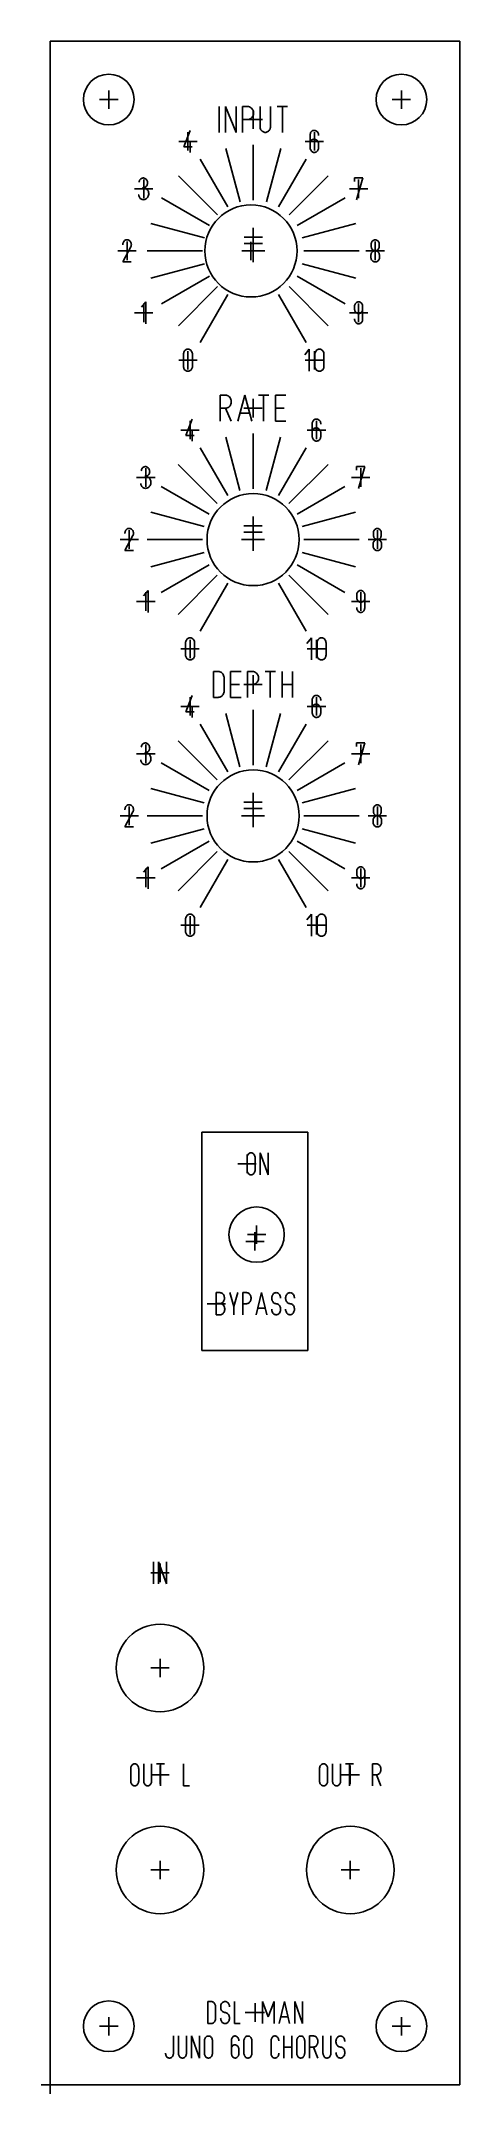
# Model space of a CAD drawing. Header units: millimetres. Extents: x -1 to 44, y -1 to 222.
import ezdxf

# ---------------------------------------------------------------- set-up
doc = ezdxf.new("R2010")
doc.units = ezdxf.units.MM
doc.layers.add('Gravur', color=7, linetype='CONTINUOUS')
doc.layers.add('Kontur', color=7, linetype='CONTINUOUS')

msp = doc.modelspace()

# ---------------------------------------------------------------- linework, layer by layer
at = {"layer": 'Gravur', "color": 255, "linetype": 'CONTINUOUS'}
for p, q in [((18.313, 214.757), (18.313, 211.957)), ((19.027, 211.957), (19.027, 214.757)), ((19.027, 214.757), (20.161, 211.957)), ((20.161, 211.957), (20.161, 214.757)), ((21.421, 214.757), (20.854, 214.757)), ((20.854, 214.757), (20.854, 211.957)), ((21.514, 214.749), (21.421, 214.757)), ((21.421, 214.757), (21.421, 214.757)), ((21.606, 214.726), (21.514, 214.749)), ((21.694, 214.688), (21.606, 214.726)), ((21.775, 214.635), (21.694, 214.688)), ((21.849, 214.57), (21.775, 214.635)), ((21.913, 214.493), (21.849, 214.57)), ((21.966, 214.407), (21.913, 214.493)), ((22.007, 214.313), (21.966, 214.407)), ((22.035, 214.213), (22.007, 214.313)), ((22.049, 214.109), (22.035, 214.213)), ((22.035, 213.901), (22.049, 214.005)), ((22.049, 214.005), (22.049, 214.109)), ((22.764, 214.757), (22.764, 212.587)), ((23.898, 212.587), (23.898, 214.757)), ((24.613, 214.757), (25.747, 214.757)), ((25.747, 214.757), (25.18, 214.757)), ((25.18, 214.757), (25.18, 211.957)), ((15.18, 212.175), (14.478, 210.375)), ((20.854, 213.357), (21.421, 213.357)), ((21.421, 213.357), (21.514, 213.365)), ((21.514, 213.365), (21.606, 213.388)), ((21.606, 213.388), (21.694, 213.426)), ((21.694, 213.426), (21.775, 213.479)), ((21.775, 213.479), (21.849, 213.544)), ((21.849, 213.544), (21.913, 213.621)), ((21.913, 213.621), (21.966, 213.707)), ((21.966, 213.707), (22.007, 213.801)), ((22.007, 213.801), (22.035, 213.901)), ((22.764, 212.587), (22.771, 212.493)), ((22.771, 212.493), (22.79, 212.401)), ((22.79, 212.401), (22.82, 212.314)), ((22.82, 212.314), (22.863, 212.232)), ((22.863, 212.232), (22.916, 212.158)), ((22.916, 212.158), (22.978, 212.094)), ((22.978, 212.094), (23.048, 212.041)), ((23.048, 212.041), (23.124, 212.001)), ((23.124, 212.001), (23.205, 211.973)), ((23.205, 211.973), (23.289, 211.959)), ((23.289, 211.959), (23.374, 211.959)), ((23.374, 211.959), (23.457, 211.973)), ((23.457, 211.973), (23.538, 212.001)), ((23.538, 212.001), (23.615, 212.041)), ((23.615, 212.041), (23.685, 212.094)), ((23.685, 212.094), (23.747, 212.158)), ((23.747, 212.158), (23.8, 212.232)), ((23.8, 212.232), (23.843, 212.314)), ((23.843, 212.314), (23.873, 212.401)), ((23.873, 212.401), (23.892, 212.493)), ((23.892, 212.493), (23.898, 212.587)), ((23.898, 212.587), (23.898, 212.587)), ((28.202, 211.768), (28.195, 211.695)), ((28.218, 211.839), (28.202, 211.768)), ((28.243, 211.907), (28.218, 211.839)), ((28.278, 211.97), (28.243, 211.907)), ((28.32, 212.027), (28.278, 211.97)), ((28.369, 212.075), (28.32, 212.027)), ((28.425, 212.116), (28.369, 212.075)), ((28.486, 212.146), (28.425, 212.116)), ((28.549, 212.167), (28.486, 212.146)), ((28.614, 212.176), (28.549, 212.167)), ((28.681, 212.175), (28.614, 212.176)), ((28.751, 212.161), (28.681, 212.175)), ((28.681, 212.175), (28.681, 212.175)), ((28.82, 212.136), (28.751, 212.161)), ((28.883, 212.101), (28.82, 212.136)), ((28.941, 212.055), (28.883, 212.101)), ((28.992, 211.999), (28.941, 212.055)), ((29.036, 211.936), (28.992, 211.999)), ((29.071, 211.867), (29.036, 211.936)), ((29.095, 211.792), (29.071, 211.867)), ((29.109, 211.714), (29.095, 211.792)), ((14.478, 210.375), (15.396, 210.375)), ((15.18, 210.975), (15.18, 209.775)), ((20.607, 204.412), (19.054, 210.206)), ((22.03, 204.605), (22.03, 210.605)), ((25.007, 210.206), (23.454, 204.412)), ((28.23, 210.982), (28.194, 210.915)), ((28.194, 210.915), (28.195, 210.915)), ((28.195, 211.695), (28.195, 211.695)), ((28.195, 211.695), (28.195, 210.255)), ((28.195, 210.255), (28.207, 210.183)), ((28.207, 210.183), (28.226, 210.113)), ((28.226, 210.113), (28.254, 210.047)), ((28.273, 211.042), (28.23, 210.982)), ((28.254, 210.047), (28.291, 209.985)), ((28.324, 211.094), (28.273, 211.042)), ((28.291, 209.985), (28.334, 209.93)), ((28.38, 211.138), (28.324, 211.094)), ((28.334, 209.93), (28.384, 209.882)), ((28.442, 211.173), (28.38, 211.138)), ((28.384, 209.882), (28.44, 209.841)), ((28.44, 209.841), (28.499, 209.81)), ((28.508, 211.197), (28.442, 211.173)), ((28.499, 209.81), (28.562, 209.788)), ((28.576, 211.211), (28.508, 211.197)), ((28.562, 209.788), (28.627, 209.775)), ((28.645, 211.214), (28.576, 211.211)), ((28.627, 209.775), (28.698, 209.779)), ((28.627, 209.775), (28.627, 209.775)), ((28.714, 211.206), (28.645, 211.214)), ((28.698, 209.779), (28.768, 209.795)), ((28.782, 211.187), (28.714, 211.206)), ((28.768, 209.795), (28.836, 209.822)), ((28.846, 211.158), (28.782, 211.187)), ((28.836, 209.822), (28.898, 209.861)), ((28.905, 211.119), (28.846, 211.158)), ((28.898, 209.861), (28.955, 209.909)), ((28.959, 211.071), (28.905, 211.119)), ((28.955, 209.909), (29.005, 209.966)), ((29.007, 211.015), (28.959, 211.071)), ((29.005, 209.966), (29.046, 210.031)), ((29.046, 210.952), (29.007, 211.015)), ((29.078, 210.884), (29.046, 210.952)), ((29.046, 210.031), (29.078, 210.101)), ((29.1, 210.811), (29.078, 210.884)), ((29.078, 210.101), (29.1, 210.177)), ((29.113, 210.735), (29.1, 210.811)), ((29.1, 210.177), (29.113, 210.255)), ((29.113, 211.635), (29.109, 211.714)), ((29.113, 210.255), (29.113, 210.735)), ((29.113, 210.255), (29.113, 210.255)), ((16.28, 209.064), (19.28, 203.868)), ((27.779, 209.064), (24.78, 203.868)), ((9.59, 205.158), (9.589, 205.169)), ((9.603, 205.076), (9.59, 205.158)), ((9.627, 204.996), (9.603, 205.076)), ((9.643, 206.549), (9.652, 206.62)), ((9.652, 206.62), (9.671, 206.689)), ((9.671, 206.689), (9.698, 206.754)), ((9.698, 206.754), (9.733, 206.814)), ((9.733, 206.814), (9.776, 206.867)), ((9.776, 206.867), (9.825, 206.913)), ((9.825, 206.913), (9.88, 206.951)), ((9.88, 206.951), (9.94, 206.979)), ((9.94, 206.979), (10.002, 206.998)), ((10.002, 206.998), (10.066, 207.006)), ((10.021, 205.949), (10.109, 205.954)), ((10.021, 205.948), (10.021, 205.949)), ((10.092, 205.945), (10.021, 205.948)), ((10.066, 207.006), (10.131, 207.004)), ((10.163, 205.954), (10.092, 205.945)), ((10.109, 205.954), (10.196, 205.944)), ((10.131, 207.004), (10.195, 206.991)), ((10.232, 205.974), (10.163, 205.954)), ((10.195, 206.991), (10.201, 206.989)), ((10.196, 205.944), (10.282, 205.92)), ((10.201, 206.989), (10.268, 206.963)), ((10.298, 206.005), (10.232, 205.974)), ((10.268, 206.963), (10.331, 206.925)), ((10.282, 205.92), (10.364, 205.882)), ((10.358, 206.048), (10.298, 206.005)), ((10.331, 206.925), (10.389, 206.878)), ((10.413, 206.099), (10.358, 206.048)), ((10.364, 205.882), (10.438, 205.83)), ((10.389, 206.878), (10.439, 206.822)), ((10.46, 206.159), (10.413, 206.099)), ((10.438, 205.83), (10.506, 205.767)), ((10.439, 206.822), (10.482, 206.758)), ((10.498, 206.226), (10.46, 206.159)), ((10.482, 206.758), (10.515, 206.687)), ((10.527, 206.299), (10.498, 206.226)), ((10.506, 205.767), (10.564, 205.694)), ((10.515, 206.687), (10.538, 206.612)), ((10.546, 206.376), (10.527, 206.299)), ((10.538, 206.612), (10.551, 206.534)), ((10.554, 206.455), (10.546, 206.376)), ((10.551, 206.534), (10.554, 206.455)), ((10.564, 205.694), (10.612, 205.611)), ((10.636, 205.043), (10.596, 204.956)), ((10.612, 205.611), (10.648, 205.522)), ((10.664, 205.136), (10.636, 205.043)), ((10.648, 205.522), (10.672, 205.427)), ((10.681, 205.232), (10.664, 205.136)), ((10.672, 205.427), (10.682, 205.33)), ((10.682, 205.33), (10.681, 205.232)), ((13.899, 207.23), (18.141, 202.988)), ((25.92, 202.988), (30.162, 207.23)), ((32.995, 206.609), (32.995, 207.029)), ((32.995, 207.029), (33.913, 207.029)), ((33.913, 207.029), (33.211, 204.629)), ((9.663, 204.921), (9.627, 204.996)), ((9.707, 204.853), (9.663, 204.921)), ((9.759, 204.792), (9.707, 204.853)), ((9.819, 204.741), (9.759, 204.792)), ((9.885, 204.7), (9.819, 204.741)), ((9.956, 204.67), (9.885, 204.7)), ((10.03, 204.651), (9.956, 204.67)), ((10.105, 204.645), (10.03, 204.651)), ((10.181, 204.651), (10.105, 204.645)), ((10.255, 204.669), (10.181, 204.651)), ((10.334, 204.701), (10.255, 204.669)), ((10.412, 204.748), (10.334, 204.701)), ((10.483, 204.806), (10.412, 204.748)), ((10.544, 204.876), (10.483, 204.806)), ((10.596, 204.956), (10.544, 204.876)), ((17.266, 201.855), (12.07, 204.854)), ((18.141, 202.988), (18.141, 202.988)), ((19.28, 203.868), (19.28, 203.868)), ((20.607, 204.412), (20.607, 204.412)), ((22.03, 204.605), (22.03, 204.605)), ((23.454, 204.412), (23.454, 204.412)), ((24.78, 203.868), (24.779, 203.868)), ((25.92, 202.988), (25.92, 202.988)), ((26.793, 201.855), (31.989, 204.855)), ((16.718, 200.522), (10.923, 202.075)), ((17.266, 201.854), (17.266, 201.855)), ((26.793, 201.855), (26.793, 201.855)), ((33.138, 202.075), (27.344, 200.522)), ((7.87, 199.832), (7.879, 199.906)), ((7.871, 199.758), (7.87, 199.832)), ((8.735, 199.518), (7.871, 197.898)), ((7.879, 199.906), (7.897, 199.977)), ((7.897, 199.977), (7.926, 200.044)), ((7.926, 200.044), (7.962, 200.106)), ((7.962, 200.106), (8.007, 200.161)), ((8.007, 200.161), (8.058, 200.208)), ((8.058, 200.208), (8.116, 200.246)), ((8.116, 200.246), (8.178, 200.274)), ((8.178, 200.274), (8.243, 200.292)), ((8.243, 200.292), (8.303, 200.298)), ((8.303, 200.298), (8.373, 200.296)), ((8.373, 200.296), (8.442, 200.283)), ((8.442, 200.283), (8.508, 200.258)), ((8.508, 200.258), (8.57, 200.223)), ((8.57, 200.223), (8.626, 200.178)), ((8.626, 200.178), (8.677, 200.124)), ((8.677, 200.124), (8.719, 200.063)), ((8.719, 200.063), (8.752, 199.995)), ((8.748, 199.546), (8.735, 199.518)), ((8.774, 199.618), (8.748, 199.546)), ((8.752, 199.995), (8.777, 199.923)), ((8.79, 199.693), (8.774, 199.618)), ((8.777, 199.923), (8.792, 199.847)), ((8.797, 199.77), (8.79, 199.693)), ((8.792, 199.847), (8.797, 199.77)), ((10.53, 199.105), (16.53, 199.105)), ((16.53, 199.105), (16.53, 199.105)), ((16.718, 200.522), (16.718, 200.522)), ((20.78, 199.105), (23.28, 199.105)), ((20.781, 199.099), (23.281, 199.099)), ((22.03, 200.355), (22.03, 197.855)), ((22.031, 200.349), (22.031, 197.849)), ((27.344, 200.522), (27.344, 200.522)), ((33.53, 199.105), (27.53, 199.105)), ((27.53, 199.105), (27.53, 199.105)), ((34.794, 198.671), (34.789, 198.598)), ((34.789, 198.598), (34.789, 198.598)), ((34.789, 198.598), (34.789, 198.418)), ((34.789, 198.418), (34.793, 198.344)), ((34.81, 198.742), (34.794, 198.671)), ((34.833, 198.81), (34.81, 198.742)), ((34.829, 199.89), (34.825, 199.818)), ((34.825, 199.818), (34.825, 199.818)), ((34.825, 199.818), (34.825, 199.578)), ((34.825, 199.578), (34.829, 199.51)), ((34.844, 199.959), (34.829, 199.89)), ((34.829, 199.51), (34.842, 199.442)), ((34.865, 198.873), (34.833, 198.81)), ((34.842, 199.442), (34.864, 199.378)), ((34.868, 200.026), (34.844, 199.959)), ((34.864, 199.378), (34.892, 199.318)), ((34.906, 198.93), (34.865, 198.873)), ((34.9, 200.088), (34.868, 200.026)), ((34.892, 199.318), (34.929, 199.263)), ((34.94, 200.144), (34.9, 200.088)), ((34.954, 198.981), (34.906, 198.93)), ((34.929, 199.263), (34.973, 199.214)), ((34.988, 200.193), (34.94, 200.144)), ((35.007, 199.023), (34.954, 198.981)), ((34.973, 199.214), (35.023, 199.173)), ((35.041, 200.234), (34.988, 200.193)), ((35.065, 199.057), (35.007, 199.023)), ((35.023, 199.173), (35.077, 199.141)), ((35.099, 200.265), (35.041, 200.234)), ((35.127, 199.081), (35.065, 199.057)), ((35.077, 199.141), (35.135, 199.117)), ((35.161, 200.286), (35.099, 200.265)), ((35.191, 199.095), (35.127, 199.081)), ((35.135, 199.117), (35.196, 199.103)), ((35.225, 200.297), (35.161, 200.286)), ((35.257, 199.098), (35.191, 199.095)), ((35.196, 199.103), (35.257, 199.098)), ((35.289, 200.297), (35.225, 200.297)), ((35.257, 199.098), (35.318, 199.103)), ((35.323, 199.095), (35.257, 199.098)), ((35.257, 199.098), (35.257, 199.098)), ((35.257, 199.098), (35.257, 199.098)), ((35.353, 200.286), (35.289, 200.297)), ((35.318, 199.103), (35.379, 199.117)), ((35.387, 199.081), (35.323, 199.095)), ((35.415, 200.265), (35.353, 200.286)), ((35.379, 199.117), (35.437, 199.141)), ((35.449, 199.057), (35.387, 199.081)), ((35.473, 200.234), (35.415, 200.265)), ((35.437, 199.141), (35.491, 199.173)), ((35.507, 199.023), (35.449, 199.057)), ((35.526, 200.193), (35.473, 200.234)), ((35.491, 199.173), (35.541, 199.214)), ((35.56, 198.981), (35.507, 199.023)), ((35.574, 200.144), (35.526, 200.193)), ((35.541, 199.214), (35.585, 199.263)), ((35.608, 198.93), (35.56, 198.981)), ((35.614, 200.088), (35.574, 200.144)), ((35.585, 199.263), (35.622, 199.318)), ((35.649, 198.873), (35.608, 198.93)), ((35.646, 200.026), (35.614, 200.088)), ((35.622, 199.318), (35.65, 199.378)), ((35.67, 199.959), (35.646, 200.026)), ((35.681, 198.809), (35.649, 198.873)), ((35.65, 199.378), (35.672, 199.442)), ((35.685, 199.89), (35.67, 199.959)), ((35.672, 199.442), (35.685, 199.51)), ((35.704, 198.742), (35.681, 198.809)), ((35.689, 199.818), (35.685, 199.89)), ((35.685, 199.51), (35.689, 199.578)), ((35.689, 199.578), (35.689, 199.818)), ((35.689, 199.578), (35.689, 199.578)), ((35.72, 198.671), (35.704, 198.742)), ((35.725, 198.598), (35.72, 198.671)), ((35.721, 198.344), (35.725, 198.418)), ((35.725, 198.418), (35.725, 198.598)), ((35.725, 198.418), (35.725, 198.418)), ((7.871, 197.898), (8.789, 197.898)), ((10.923, 196.122), (16.718, 197.675)), ((17.266, 196.355), (12.07, 193.355)), ((16.718, 197.675), (16.718, 197.675)), ((17.266, 196.355), (17.266, 196.355)), ((26.793, 196.354), (26.793, 196.354)), ((26.793, 196.354), (31.989, 193.354)), ((27.344, 197.675), (27.344, 197.675)), ((27.344, 197.675), (33.138, 196.122)), ((34.793, 198.344), (34.807, 198.271)), ((34.807, 198.271), (34.83, 198.201)), ((34.83, 198.201), (34.863, 198.136)), ((34.863, 198.136), (34.902, 198.077)), ((34.902, 198.077), (34.95, 198.024)), ((34.95, 198.024), (35.003, 197.98)), ((35.003, 197.98), (35.062, 197.944)), ((35.062, 197.944), (35.125, 197.918)), ((35.125, 197.918), (35.19, 197.903)), ((35.19, 197.903), (35.257, 197.898)), ((35.257, 197.898), (35.324, 197.903)), ((35.324, 197.903), (35.389, 197.918)), ((35.389, 197.918), (35.452, 197.944)), ((35.452, 197.944), (35.511, 197.98)), ((35.511, 197.98), (35.564, 198.024)), ((35.564, 198.024), (35.612, 198.077)), ((35.612, 198.077), (35.651, 198.136)), ((35.651, 198.136), (35.684, 198.201)), ((35.684, 198.201), (35.707, 198.271)), ((35.707, 198.271), (35.721, 198.344)), ((18.141, 195.209), (13.899, 190.967)), ((16.28, 189.145), (19.279, 194.341)), ((18.141, 195.209), (18.141, 195.209)), ((19.279, 194.341), (19.28, 194.341)), ((27.78, 189.145), (24.78, 194.341)), ((24.78, 194.341), (24.78, 194.341)), ((30.162, 190.967), (25.92, 195.209)), ((25.92, 195.209), (25.92, 195.209)), ((9.893, 192.967), (10.379, 193.567)), ((10.379, 193.567), (10.379, 191.167)), ((33.026, 193.159), (33.022, 193.087)), ((33.022, 193.087), (33.022, 193.087)), ((33.022, 193.087), (33.022, 192.727)), ((33.022, 192.727), (33.035, 192.655)), ((33.022, 191.707), (33.026, 191.628)), ((33.041, 193.228), (33.026, 193.159)), ((33.035, 192.655), (33.056, 192.585)), ((33.065, 193.295), (33.041, 193.228)), ((33.056, 192.585), (33.087, 192.52)), ((33.097, 193.357), (33.065, 193.295)), ((33.087, 192.52), (33.126, 192.461)), ((33.137, 193.413), (33.097, 193.357)), ((33.126, 192.461), (33.173, 192.408)), ((33.185, 193.462), (33.137, 193.413)), ((33.173, 192.408), (33.226, 192.364)), ((33.238, 193.503), (33.185, 193.462)), ((33.226, 192.364), (33.285, 192.329)), ((33.296, 193.534), (33.238, 193.503)), ((33.285, 192.329), (33.347, 192.304)), ((33.358, 193.555), (33.296, 193.534)), ((33.347, 192.304), (33.412, 192.29)), ((33.422, 193.566), (33.358, 193.555)), ((33.412, 192.29), (33.478, 192.286)), ((33.486, 193.566), (33.422, 193.566)), ((33.478, 192.286), (33.544, 192.293)), ((33.55, 193.555), (33.486, 193.566)), ((33.544, 192.293), (33.608, 192.311)), ((33.612, 193.534), (33.55, 193.555)), ((33.608, 192.311), (33.669, 192.339)), ((33.67, 193.503), (33.612, 193.534)), ((33.669, 192.339), (33.727, 192.377)), ((33.723, 193.462), (33.67, 193.503)), ((33.771, 193.413), (33.723, 193.462)), ((33.727, 192.377), (33.777, 192.424)), ((33.811, 193.357), (33.771, 193.413)), ((33.777, 192.424), (33.822, 192.479)), ((33.843, 193.295), (33.811, 193.357)), ((33.822, 192.479), (33.858, 192.54)), ((33.867, 193.228), (33.843, 193.295)), ((33.858, 192.54), (33.887, 192.607)), ((33.882, 193.159), (33.867, 193.228)), ((33.886, 193.087), (33.882, 193.159)), ((33.886, 191.647), (33.886, 193.087)), ((33.887, 192.607), (33.886, 192.607)), ((33.026, 191.628), (33.04, 191.55)), ((33.04, 191.55), (33.064, 191.475)), ((33.064, 191.475), (33.099, 191.406)), ((33.099, 191.406), (33.143, 191.343)), ((33.143, 191.343), (33.194, 191.287)), ((33.194, 191.287), (33.252, 191.241)), ((33.252, 191.241), (33.315, 191.206)), ((33.315, 191.206), (33.384, 191.181)), ((33.384, 191.181), (33.454, 191.167)), ((33.454, 191.167), (33.521, 191.175)), ((33.454, 191.167), (33.454, 191.167)), ((33.521, 191.175), (33.585, 191.195)), ((33.585, 191.195), (33.648, 191.224)), ((33.648, 191.224), (33.704, 191.264)), ((33.704, 191.264), (33.755, 191.313)), ((33.755, 191.313), (33.799, 191.369)), ((33.799, 191.369), (33.835, 191.432)), ((33.835, 191.432), (33.861, 191.501)), ((33.861, 191.501), (33.879, 191.573)), ((33.879, 191.573), (33.886, 191.647)), ((33.886, 191.647), (33.886, 191.647)), ((14.456, 187.961), (14.451, 187.881)), ((14.451, 187.881), (14.451, 187.881)), ((14.451, 187.881), (14.451, 186.561)), ((14.473, 188.04), (14.456, 187.961)), ((14.499, 188.115), (14.473, 188.04)), ((14.536, 188.185), (14.499, 188.115)), ((14.581, 188.248), (14.536, 188.185)), ((14.634, 188.303), (14.581, 188.248)), ((14.694, 188.349), (14.634, 188.303)), ((14.76, 188.384), (14.694, 188.349)), ((14.829, 188.407), (14.76, 188.384)), ((14.901, 188.419), (14.829, 188.407)), ((14.973, 188.419), (14.901, 188.419)), ((15.045, 188.407), (14.973, 188.419)), ((15.114, 188.384), (15.045, 188.407)), ((15.18, 188.349), (15.114, 188.384)), ((15.24, 188.303), (15.18, 188.349)), ((15.293, 188.248), (15.24, 188.303)), ((15.338, 188.185), (15.293, 188.248)), ((15.375, 188.115), (15.338, 188.185)), ((15.401, 188.04), (15.375, 188.115)), ((15.418, 187.961), (15.401, 188.04)), ((15.423, 187.881), (15.418, 187.961)), ((15.423, 186.561), (15.423, 187.881)), ((27.618, 187.821), (28.104, 188.421)), ((28.104, 188.421), (28.104, 186.021)), ((28.721, 187.961), (28.716, 187.881)), ((28.716, 187.881), (28.716, 187.881)), ((28.716, 187.881), (28.716, 186.561)), ((28.738, 188.04), (28.721, 187.961)), ((28.764, 188.115), (28.738, 188.04)), ((28.801, 188.185), (28.764, 188.115)), ((28.846, 188.248), (28.801, 188.185)), ((28.899, 188.303), (28.846, 188.248)), ((28.959, 188.349), (28.899, 188.303)), ((29.025, 188.384), (28.959, 188.349)), ((29.094, 188.407), (29.025, 188.384)), ((29.166, 188.419), (29.094, 188.407)), ((29.238, 188.419), (29.166, 188.419)), ((29.31, 188.407), (29.238, 188.419)), ((29.379, 188.384), (29.31, 188.407)), ((29.445, 188.349), (29.379, 188.384)), ((29.505, 188.303), (29.445, 188.349)), ((29.558, 188.248), (29.505, 188.303)), ((29.603, 188.185), (29.558, 188.248)), ((29.64, 188.115), (29.603, 188.185)), ((29.666, 188.04), (29.64, 188.115)), ((29.683, 187.961), (29.666, 188.04)), ((29.688, 187.881), (29.683, 187.961)), ((29.688, 186.561), (29.688, 187.881)), ((14.451, 186.561), (14.456, 186.481)), ((14.456, 186.481), (14.473, 186.402)), ((14.473, 186.402), (14.499, 186.327)), ((14.499, 186.327), (14.536, 186.257)), ((14.536, 186.257), (14.581, 186.194)), ((14.581, 186.194), (14.634, 186.139)), ((14.634, 186.139), (14.694, 186.093)), ((14.694, 186.093), (14.76, 186.058)), ((14.76, 186.058), (14.829, 186.035)), ((14.829, 186.035), (14.901, 186.023)), ((14.901, 186.023), (14.973, 186.023)), ((14.973, 186.023), (15.045, 186.035)), ((15.045, 186.035), (15.114, 186.058)), ((15.114, 186.058), (15.18, 186.093)), ((15.18, 186.093), (15.24, 186.139)), ((15.24, 186.139), (15.293, 186.194)), ((15.293, 186.194), (15.338, 186.257)), ((15.338, 186.257), (15.375, 186.327)), ((15.375, 186.327), (15.401, 186.402)), ((15.401, 186.402), (15.418, 186.481)), ((15.418, 186.481), (15.423, 186.561)), ((15.423, 186.561), (15.423, 186.561)), ((28.716, 186.561), (28.721, 186.481)), ((28.721, 186.481), (28.738, 186.402)), ((28.738, 186.402), (28.764, 186.327)), ((28.764, 186.327), (28.801, 186.257)), ((28.801, 186.257), (28.846, 186.194)), ((28.846, 186.194), (28.899, 186.139)), ((28.899, 186.139), (28.959, 186.093)), ((28.959, 186.093), (29.025, 186.058)), ((29.025, 186.058), (29.094, 186.035)), ((29.094, 186.035), (29.166, 186.023)), ((29.166, 186.023), (29.238, 186.023)), ((29.238, 186.023), (29.31, 186.035)), ((29.31, 186.035), (29.379, 186.058)), ((29.379, 186.058), (29.445, 186.093)), ((29.445, 186.093), (29.505, 186.139)), ((29.505, 186.139), (29.558, 186.194)), ((29.558, 186.194), (29.603, 186.257)), ((29.603, 186.257), (29.64, 186.327)), ((29.64, 186.327), (29.666, 186.402)), ((29.666, 186.402), (29.683, 186.481)), ((29.683, 186.481), (29.688, 186.561)), ((29.688, 186.561), (29.688, 186.561)), ((18.448, 180.618), (18.448, 183.418)), ((18.448, 183.418), (19.015, 183.418)), ((19.015, 183.418), (19.109, 183.41)), ((19.109, 183.41), (19.201, 183.387)), ((19.201, 183.387), (19.289, 183.349)), ((19.289, 183.349), (19.37, 183.296)), ((19.37, 183.296), (19.444, 183.231)), ((19.444, 183.231), (19.508, 183.154)), ((19.508, 183.154), (19.561, 183.068)), ((19.561, 183.068), (19.602, 182.974)), ((19.602, 182.974), (19.629, 182.874)), ((19.629, 182.874), (19.644, 182.77)), ((19.644, 182.77), (19.644, 182.666)), ((20.36, 180.618), (21.116, 183.418)), ((21.116, 183.418), (21.872, 180.618)), ((22.586, 183.418), (23.72, 183.418)), ((23.72, 183.418), (23.153, 183.418)), ((23.153, 183.418), (23.153, 180.618)), ((25.568, 183.418), (24.434, 183.418)), ((24.434, 183.418), (24.434, 180.618)), ((15.412, 180.836), (14.71, 179.036)), ((19.015, 182.018), (18.448, 182.018)), ((18.448, 182.018), (19.015, 182.018)), ((19.109, 182.026), (19.015, 182.018)), ((19.015, 182.018), (19.015, 182.018)), ((19.015, 182.018), (19.645, 180.618)), ((19.201, 182.049), (19.109, 182.026)), ((19.289, 182.087), (19.201, 182.049)), ((19.37, 182.14), (19.289, 182.087)), ((19.444, 182.205), (19.37, 182.14)), ((19.508, 182.282), (19.444, 182.205)), ((19.561, 182.368), (19.508, 182.282)), ((19.602, 182.462), (19.561, 182.368)), ((19.629, 182.562), (19.602, 182.462)), ((19.644, 182.666), (19.629, 182.562)), ((20.612, 181.458), (21.62, 181.458)), ((24.434, 182.018), (25.379, 182.018)), ((24.434, 180.618), (25.568, 180.618)), ((28.475, 180.568), (28.45, 180.5)), ((28.51, 180.631), (28.475, 180.568)), ((28.552, 180.688), (28.51, 180.631)), ((28.601, 180.736), (28.552, 180.688)), ((28.657, 180.777), (28.601, 180.736)), ((28.718, 180.807), (28.657, 180.777)), ((28.781, 180.828), (28.718, 180.807)), ((28.846, 180.837), (28.781, 180.828)), ((28.913, 180.836), (28.846, 180.837)), ((28.983, 180.822), (28.913, 180.836)), ((28.913, 180.836), (28.913, 180.836)), ((29.052, 180.797), (28.983, 180.822)), ((29.115, 180.762), (29.052, 180.797)), ((29.173, 180.716), (29.115, 180.762)), ((29.224, 180.66), (29.173, 180.716)), ((29.268, 180.597), (29.224, 180.66)), ((29.303, 180.528), (29.268, 180.597)), ((29.327, 180.453), (29.303, 180.528)), ((14.71, 179.036), (15.628, 179.036)), ((15.412, 179.636), (15.412, 178.436)), ((20.585, 173.073), (19.032, 178.867)), ((22.008, 173.266), (22.008, 179.266)), ((24.985, 178.867), (23.432, 173.073)), ((28.462, 179.643), (28.426, 179.576)), ((28.426, 179.576), (28.427, 179.576)), ((28.434, 180.429), (28.427, 180.356)), ((28.427, 180.356), (28.427, 180.356)), ((28.427, 180.356), (28.427, 178.916)), ((28.427, 178.916), (28.439, 178.844)), ((28.45, 180.5), (28.434, 180.429)), ((28.439, 178.844), (28.458, 178.774)), ((28.458, 178.774), (28.486, 178.708)), ((28.505, 179.703), (28.462, 179.643)), ((28.486, 178.708), (28.523, 178.646)), ((28.556, 179.755), (28.505, 179.703)), ((28.523, 178.646), (28.566, 178.591)), ((28.612, 179.799), (28.556, 179.755)), ((28.566, 178.591), (28.616, 178.543)), ((28.674, 179.834), (28.612, 179.799)), ((28.616, 178.543), (28.672, 178.502)), ((28.672, 178.502), (28.731, 178.471)), ((28.74, 179.858), (28.674, 179.834)), ((28.731, 178.471), (28.794, 178.449)), ((28.808, 179.872), (28.74, 179.858)), ((28.794, 178.449), (28.859, 178.436)), ((28.877, 179.875), (28.808, 179.872)), ((28.859, 178.436), (28.93, 178.44)), ((28.859, 178.436), (28.859, 178.436)), ((28.946, 179.867), (28.877, 179.875)), ((28.93, 178.44), (29, 178.456)), ((29.014, 179.848), (28.946, 179.867)), ((29, 178.456), (29.068, 178.483)), ((29.078, 179.819), (29.014, 179.848)), ((29.068, 178.483), (29.13, 178.522)), ((29.137, 179.78), (29.078, 179.819)), ((29.13, 178.522), (29.187, 178.57)), ((29.191, 179.732), (29.137, 179.78)), ((29.187, 178.57), (29.237, 178.627)), ((29.239, 179.676), (29.191, 179.732)), ((29.237, 178.627), (29.278, 178.692)), ((29.278, 179.613), (29.239, 179.676)), ((29.31, 179.545), (29.278, 179.613)), ((29.278, 178.692), (29.31, 178.762)), ((29.332, 179.472), (29.31, 179.545)), ((29.31, 178.762), (29.332, 178.838)), ((29.341, 180.375), (29.327, 180.453)), ((29.345, 179.396), (29.332, 179.472)), ((29.332, 178.838), (29.345, 178.916)), ((29.345, 180.296), (29.341, 180.375)), ((29.345, 178.916), (29.345, 179.396)), ((29.345, 178.916), (29.345, 178.916)), ((16.258, 177.725), (19.258, 172.529)), ((27.757, 177.725), (24.758, 172.529)), ((9.875, 175.21), (9.884, 175.281)), ((9.884, 175.281), (9.903, 175.35)), ((9.903, 175.35), (9.93, 175.415)), ((9.93, 175.415), (9.965, 175.475)), ((9.965, 175.475), (10.008, 175.528)), ((10.008, 175.528), (10.057, 175.574)), ((10.057, 175.574), (10.112, 175.612)), ((10.112, 175.612), (10.172, 175.64)), ((10.172, 175.64), (10.234, 175.659)), ((10.234, 175.659), (10.298, 175.667)), ((10.253, 174.61), (10.341, 174.615)), ((10.253, 174.609), (10.253, 174.61)), ((10.324, 174.606), (10.253, 174.609)), ((10.298, 175.667), (10.363, 175.665)), ((10.395, 174.615), (10.324, 174.606)), ((10.341, 174.615), (10.428, 174.605)), ((10.363, 175.665), (10.427, 175.652)), ((10.464, 174.635), (10.395, 174.615)), ((10.427, 175.652), (10.433, 175.65)), ((10.428, 174.605), (10.514, 174.581)), ((10.433, 175.65), (10.5, 175.624)), ((10.53, 174.666), (10.464, 174.635)), ((10.5, 175.624), (10.563, 175.586)), ((10.514, 174.581), (10.596, 174.543)), ((10.59, 174.709), (10.53, 174.666)), ((10.563, 175.586), (10.621, 175.539)), ((10.645, 174.76), (10.59, 174.709)), ((10.596, 174.543), (10.67, 174.491)), ((10.621, 175.539), (10.671, 175.483)), ((10.692, 174.82), (10.645, 174.76)), ((10.67, 174.491), (10.738, 174.428)), ((10.671, 175.483), (10.714, 175.419)), ((10.73, 174.887), (10.692, 174.82)), ((10.714, 175.419), (10.747, 175.348)), ((10.759, 174.96), (10.73, 174.887)), ((10.738, 174.428), (10.796, 174.355)), ((10.747, 175.348), (10.77, 175.273)), ((10.778, 175.037), (10.759, 174.96)), ((10.77, 175.273), (10.783, 175.195)), ((10.786, 175.116), (10.778, 175.037)), ((10.783, 175.195), (10.786, 175.116)), ((10.796, 174.355), (10.844, 174.272)), ((10.844, 174.272), (10.88, 174.183)), ((10.88, 174.183), (10.904, 174.088)), ((10.913, 173.893), (10.896, 173.797)), ((10.904, 174.088), (10.914, 173.991)), ((10.914, 173.991), (10.913, 173.893)), ((13.877, 175.891), (18.119, 171.649)), ((25.898, 171.649), (30.14, 175.891)), ((33.227, 175.27), (33.227, 175.69)), ((33.227, 175.69), (34.145, 175.69)), ((34.145, 175.69), (33.443, 173.29)), ((9.822, 173.819), (9.821, 173.83)), ((9.835, 173.737), (9.822, 173.819)), ((9.859, 173.657), (9.835, 173.737)), ((9.895, 173.582), (9.859, 173.657)), ((9.939, 173.514), (9.895, 173.582)), ((9.991, 173.453), (9.939, 173.514)), ((10.051, 173.402), (9.991, 173.453)), ((10.117, 173.361), (10.051, 173.402)), ((10.188, 173.331), (10.117, 173.361)), ((10.262, 173.312), (10.188, 173.331)), ((10.337, 173.306), (10.262, 173.312)), ((10.413, 173.312), (10.337, 173.306)), ((10.487, 173.33), (10.413, 173.312)), ((10.566, 173.362), (10.487, 173.33)), ((10.644, 173.409), (10.566, 173.362)), ((10.715, 173.467), (10.644, 173.409)), ((10.776, 173.537), (10.715, 173.467)), ((10.828, 173.617), (10.776, 173.537)), ((10.868, 173.704), (10.828, 173.617)), ((10.896, 173.797), (10.868, 173.704)), ((17.244, 170.516), (12.048, 173.515)), ((18.119, 171.649), (18.119, 171.649)), ((19.258, 172.529), (19.258, 172.529)), ((20.585, 173.073), (20.585, 173.073)), ((22.008, 173.266), (22.008, 173.266)), ((23.432, 173.073), (23.432, 173.073)), ((24.758, 172.529), (24.757, 172.529)), ((25.898, 171.649), (25.898, 171.649)), ((26.771, 170.516), (31.967, 173.516)), ((16.696, 169.183), (10.901, 170.736)), ((17.244, 170.515), (17.244, 170.516)), ((26.771, 170.516), (26.771, 170.516)), ((33.116, 170.736), (27.322, 169.183)), ((8.102, 168.493), (8.111, 168.567)), ((8.103, 168.419), (8.102, 168.493)), ((8.967, 168.179), (8.103, 166.559)), ((8.111, 168.567), (8.129, 168.638)), ((8.129, 168.638), (8.158, 168.705)), ((8.158, 168.705), (8.194, 168.767)), ((8.194, 168.767), (8.239, 168.822)), ((8.239, 168.822), (8.29, 168.869)), ((8.29, 168.869), (8.348, 168.907)), ((8.348, 168.907), (8.41, 168.935)), ((8.41, 168.935), (8.475, 168.953)), ((8.475, 168.953), (8.535, 168.959)), ((8.535, 168.959), (8.605, 168.957)), ((8.605, 168.957), (8.674, 168.944)), ((8.674, 168.944), (8.74, 168.919)), ((8.74, 168.919), (8.802, 168.884)), ((8.802, 168.884), (8.858, 168.839)), ((8.858, 168.839), (8.909, 168.785)), ((8.909, 168.785), (8.951, 168.724)), ((8.951, 168.724), (8.984, 168.656)), ((8.98, 168.207), (8.967, 168.179)), ((9.006, 168.279), (8.98, 168.207)), ((8.984, 168.656), (9.009, 168.584)), ((9.022, 168.354), (9.006, 168.279)), ((9.009, 168.584), (9.024, 168.508)), ((9.029, 168.431), (9.022, 168.354)), ((9.024, 168.508), (9.029, 168.431)), ((10.508, 167.766), (16.508, 167.766)), ((16.508, 167.766), (16.508, 167.766)), ((16.696, 169.183), (16.696, 169.183)), ((20.758, 167.766), (23.258, 167.766)), ((20.759, 167.76), (23.259, 167.76)), ((22.008, 169.016), (22.008, 166.516)), ((22.009, 169.01), (22.009, 166.51)), ((27.322, 169.183), (27.322, 169.183)), ((33.508, 167.766), (27.508, 167.766)), ((27.508, 167.766), (27.508, 167.766)), ((35.026, 167.332), (35.021, 167.259)), ((35.021, 167.259), (35.021, 167.259)), ((35.021, 167.259), (35.021, 167.079)), ((35.042, 167.403), (35.026, 167.332)), ((35.065, 167.471), (35.042, 167.403)), ((35.061, 168.551), (35.057, 168.479)), ((35.057, 168.479), (35.057, 168.479)), ((35.057, 168.479), (35.057, 168.239)), ((35.057, 168.239), (35.061, 168.171)), ((35.076, 168.62), (35.061, 168.551)), ((35.061, 168.171), (35.074, 168.103)), ((35.097, 167.534), (35.065, 167.471)), ((35.074, 168.103), (35.096, 168.039)), ((35.1, 168.687), (35.076, 168.62)), ((35.096, 168.039), (35.124, 167.979)), ((35.138, 167.591), (35.097, 167.534)), ((35.132, 168.749), (35.1, 168.687)), ((35.124, 167.979), (35.161, 167.924)), ((35.172, 168.805), (35.132, 168.749)), ((35.186, 167.642), (35.138, 167.591)), ((35.161, 167.924), (35.205, 167.875)), ((35.22, 168.854), (35.172, 168.805)), ((35.239, 167.684), (35.186, 167.642)), ((35.205, 167.875), (35.255, 167.834)), ((35.273, 168.895), (35.22, 168.854)), ((35.297, 167.718), (35.239, 167.684)), ((35.255, 167.834), (35.309, 167.802)), ((35.331, 168.926), (35.273, 168.895)), ((35.359, 167.742), (35.297, 167.718)), ((35.309, 167.802), (35.367, 167.778)), ((35.393, 168.947), (35.331, 168.926)), ((35.423, 167.756), (35.359, 167.742)), ((35.367, 167.778), (35.428, 167.764)), ((35.457, 168.958), (35.393, 168.947)), ((35.489, 167.759), (35.423, 167.756)), ((35.428, 167.764), (35.489, 167.759)), ((35.521, 168.958), (35.457, 168.958)), ((35.489, 167.759), (35.55, 167.764)), ((35.555, 167.756), (35.489, 167.759)), ((35.489, 167.759), (35.489, 167.759)), ((35.489, 167.759), (35.489, 167.759)), ((35.585, 168.947), (35.521, 168.958)), ((35.55, 167.764), (35.611, 167.778)), ((35.619, 167.742), (35.555, 167.756)), ((35.647, 168.926), (35.585, 168.947)), ((35.611, 167.778), (35.669, 167.802)), ((35.681, 167.718), (35.619, 167.742)), ((35.705, 168.895), (35.647, 168.926)), ((35.669, 167.802), (35.723, 167.834)), ((35.739, 167.684), (35.681, 167.718)), ((35.758, 168.854), (35.705, 168.895)), ((35.723, 167.834), (35.773, 167.875)), ((35.792, 167.642), (35.739, 167.684)), ((35.806, 168.805), (35.758, 168.854)), ((35.773, 167.875), (35.817, 167.924)), ((35.84, 167.591), (35.792, 167.642)), ((35.846, 168.749), (35.806, 168.805)), ((35.817, 167.924), (35.854, 167.979)), ((35.881, 167.534), (35.84, 167.591)), ((35.878, 168.687), (35.846, 168.749)), ((35.854, 167.979), (35.882, 168.039)), ((35.902, 168.62), (35.878, 168.687)), ((35.913, 167.47), (35.881, 167.534)), ((35.882, 168.039), (35.904, 168.103)), ((35.917, 168.551), (35.902, 168.62)), ((35.904, 168.103), (35.917, 168.171)), ((35.936, 167.403), (35.913, 167.47)), ((35.921, 168.479), (35.917, 168.551)), ((35.917, 168.171), (35.921, 168.239)), ((35.921, 168.239), (35.921, 168.479)), ((35.921, 168.239), (35.921, 168.239)), ((35.952, 167.332), (35.936, 167.403)), ((35.957, 167.259), (35.952, 167.332)), ((35.957, 167.079), (35.957, 167.259)), ((8.103, 166.559), (9.021, 166.559)), ((10.901, 164.783), (16.696, 166.336)), ((17.244, 165.016), (12.048, 162.016)), ((16.696, 166.336), (16.696, 166.336)), ((17.244, 165.016), (17.244, 165.016)), ((26.771, 165.015), (26.771, 165.015)), ((26.771, 165.015), (31.967, 162.015)), ((27.322, 166.336), (27.322, 166.336)), ((27.322, 166.336), (33.116, 164.783)), ((35.021, 167.079), (35.025, 167.005)), ((35.025, 167.005), (35.039, 166.932)), ((35.039, 166.932), (35.062, 166.862)), ((35.062, 166.862), (35.095, 166.797)), ((35.095, 166.797), (35.134, 166.738)), ((35.134, 166.738), (35.182, 166.685)), ((35.182, 166.685), (35.235, 166.641)), ((35.235, 166.641), (35.294, 166.605)), ((35.294, 166.605), (35.357, 166.579)), ((35.357, 166.579), (35.422, 166.564)), ((35.422, 166.564), (35.489, 166.559)), ((35.489, 166.559), (35.556, 166.564)), ((35.556, 166.564), (35.621, 166.579)), ((35.621, 166.579), (35.684, 166.605)), ((35.684, 166.605), (35.743, 166.641)), ((35.743, 166.641), (35.796, 166.685)), ((35.796, 166.685), (35.844, 166.738)), ((35.844, 166.738), (35.883, 166.797)), ((35.883, 166.797), (35.916, 166.862)), ((35.916, 166.862), (35.939, 166.932)), ((35.939, 166.932), (35.953, 167.005)), ((35.953, 167.005), (35.957, 167.079)), ((35.957, 167.079), (35.957, 167.079)), ((18.119, 163.87), (13.877, 159.628)), ((16.258, 157.806), (19.257, 163.002)), ((18.119, 163.87), (18.119, 163.87)), ((19.257, 163.002), (19.258, 163.002)), ((27.758, 157.806), (24.758, 163.002)), ((24.758, 163.002), (24.758, 163.002)), ((30.14, 159.628), (25.898, 163.87)), ((25.898, 163.87), (25.898, 163.87)), ((10.125, 161.628), (10.611, 162.228)), ((10.611, 162.228), (10.611, 159.828)), ((33.258, 161.82), (33.254, 161.748)), ((33.254, 161.748), (33.254, 161.748)), ((33.254, 161.748), (33.254, 161.388)), ((33.254, 161.388), (33.267, 161.316)), ((33.273, 161.889), (33.258, 161.82)), ((33.267, 161.316), (33.288, 161.246)), ((33.297, 161.956), (33.273, 161.889)), ((33.288, 161.246), (33.319, 161.181)), ((33.329, 162.018), (33.297, 161.956)), ((33.319, 161.181), (33.358, 161.122)), ((33.369, 162.074), (33.329, 162.018)), ((33.358, 161.122), (33.405, 161.069)), ((33.417, 162.123), (33.369, 162.074)), ((33.405, 161.069), (33.458, 161.025)), ((33.47, 162.164), (33.417, 162.123)), ((33.458, 161.025), (33.517, 160.99)), ((33.528, 162.195), (33.47, 162.164)), ((33.517, 160.99), (33.579, 160.965)), ((33.59, 162.216), (33.528, 162.195)), ((33.579, 160.965), (33.644, 160.951)), ((33.654, 162.227), (33.59, 162.216)), ((33.644, 160.951), (33.71, 160.947)), ((33.718, 162.227), (33.654, 162.227)), ((33.71, 160.947), (33.776, 160.954)), ((33.782, 162.216), (33.718, 162.227)), ((33.776, 160.954), (33.84, 160.972)), ((33.844, 162.195), (33.782, 162.216)), ((33.84, 160.972), (33.901, 161)), ((33.902, 162.164), (33.844, 162.195)), ((33.901, 161), (33.959, 161.038)), ((33.955, 162.123), (33.902, 162.164)), ((34.003, 162.074), (33.955, 162.123)), ((33.959, 161.038), (34.009, 161.085)), ((34.043, 162.018), (34.003, 162.074)), ((34.009, 161.085), (34.054, 161.14)), ((34.075, 161.956), (34.043, 162.018)), ((34.054, 161.14), (34.09, 161.201)), ((34.099, 161.889), (34.075, 161.956)), ((34.09, 161.201), (34.119, 161.268)), ((34.114, 161.82), (34.099, 161.889)), ((34.118, 161.748), (34.114, 161.82)), ((34.118, 160.308), (34.118, 161.748)), ((34.119, 161.268), (34.118, 161.268)), ((33.254, 160.368), (33.258, 160.289)), ((33.258, 160.289), (33.272, 160.211)), ((33.272, 160.211), (33.296, 160.136)), ((33.296, 160.136), (33.331, 160.067)), ((33.331, 160.067), (33.375, 160.004)), ((33.375, 160.004), (33.426, 159.948)), ((33.426, 159.948), (33.484, 159.902)), ((33.484, 159.902), (33.547, 159.867)), ((33.547, 159.867), (33.616, 159.842)), ((33.616, 159.842), (33.686, 159.828)), ((33.686, 159.828), (33.753, 159.836)), ((33.686, 159.828), (33.686, 159.828)), ((33.753, 159.836), (33.817, 159.856)), ((33.817, 159.856), (33.88, 159.885)), ((33.88, 159.885), (33.936, 159.925)), ((33.936, 159.925), (33.987, 159.974)), ((33.987, 159.974), (34.031, 160.03)), ((34.031, 160.03), (34.067, 160.093)), ((34.067, 160.093), (34.093, 160.162)), ((34.093, 160.162), (34.111, 160.234)), ((34.111, 160.234), (34.118, 160.308)), ((34.118, 160.308), (34.118, 160.308)), ((14.688, 156.622), (14.683, 156.542)), ((14.683, 156.542), (14.683, 156.542)), ((14.683, 156.542), (14.683, 155.222)), ((14.705, 156.701), (14.688, 156.622)), ((14.731, 156.776), (14.705, 156.701)), ((14.768, 156.846), (14.731, 156.776)), ((14.813, 156.909), (14.768, 156.846)), ((14.866, 156.964), (14.813, 156.909)), ((14.926, 157.01), (14.866, 156.964)), ((14.992, 157.045), (14.926, 157.01)), ((15.061, 157.068), (14.992, 157.045)), ((15.133, 157.08), (15.061, 157.068)), ((15.205, 157.08), (15.133, 157.08)), ((15.277, 157.068), (15.205, 157.08)), ((15.346, 157.045), (15.277, 157.068)), ((15.412, 157.01), (15.346, 157.045)), ((15.472, 156.964), (15.412, 157.01)), ((15.525, 156.909), (15.472, 156.964)), ((15.57, 156.846), (15.525, 156.909)), ((15.607, 156.776), (15.57, 156.846)), ((15.633, 156.701), (15.607, 156.776)), ((15.65, 156.622), (15.633, 156.701)), ((15.655, 156.542), (15.65, 156.622)), ((15.655, 155.222), (15.655, 156.542)), ((27.85, 156.482), (28.336, 157.082)), ((28.336, 157.082), (28.336, 154.682)), ((28.953, 156.622), (28.948, 156.542)), ((28.948, 156.542), (28.948, 156.542)), ((28.948, 156.542), (28.948, 155.222)), ((28.97, 156.701), (28.953, 156.622)), ((28.996, 156.776), (28.97, 156.701)), ((29.033, 156.846), (28.996, 156.776)), ((29.078, 156.909), (29.033, 156.846)), ((29.131, 156.964), (29.078, 156.909)), ((29.191, 157.01), (29.131, 156.964)), ((29.257, 157.045), (29.191, 157.01)), ((29.326, 157.068), (29.257, 157.045)), ((29.398, 157.08), (29.326, 157.068)), ((29.47, 157.08), (29.398, 157.08)), ((29.542, 157.068), (29.47, 157.08)), ((29.611, 157.045), (29.542, 157.068)), ((29.677, 157.01), (29.611, 157.045)), ((29.737, 156.964), (29.677, 157.01)), ((29.79, 156.909), (29.737, 156.964)), ((29.835, 156.846), (29.79, 156.909)), ((29.872, 156.776), (29.835, 156.846)), ((29.898, 156.701), (29.872, 156.776)), ((29.915, 156.622), (29.898, 156.701)), ((29.92, 156.542), (29.915, 156.622)), ((29.92, 155.222), (29.92, 156.542)), ((14.683, 155.222), (14.688, 155.142)), ((14.688, 155.142), (14.705, 155.063)), ((14.705, 155.063), (14.731, 154.988)), ((14.731, 154.988), (14.768, 154.918)), ((14.768, 154.918), (14.813, 154.855)), ((14.813, 154.855), (14.866, 154.8)), ((14.866, 154.8), (14.926, 154.754)), ((14.926, 154.754), (14.992, 154.719)), ((14.992, 154.719), (15.061, 154.696)), ((15.061, 154.696), (15.133, 154.684)), ((15.133, 154.684), (15.205, 154.684)), ((15.205, 154.684), (15.277, 154.696)), ((15.277, 154.696), (15.346, 154.719)), ((15.346, 154.719), (15.412, 154.754)), ((15.412, 154.754), (15.472, 154.8)), ((15.472, 154.8), (15.525, 154.855)), ((15.525, 154.855), (15.57, 154.918)), ((15.57, 154.918), (15.607, 154.988)), ((15.607, 154.988), (15.633, 155.063)), ((15.633, 155.063), (15.65, 155.142)), ((15.65, 155.142), (15.655, 155.222)), ((15.655, 155.222), (15.655, 155.222)), ((28.948, 155.222), (28.953, 155.142)), ((28.953, 155.142), (28.97, 155.063)), ((28.97, 155.063), (28.996, 154.988)), ((28.996, 154.988), (29.033, 154.918)), ((29.033, 154.918), (29.078, 154.855)), ((29.078, 154.855), (29.131, 154.8)), ((29.131, 154.8), (29.191, 154.754)), ((29.191, 154.754), (29.257, 154.719)), ((29.257, 154.719), (29.326, 154.696)), ((29.326, 154.696), (29.398, 154.684)), ((29.398, 154.684), (29.47, 154.684)), ((29.47, 154.684), (29.542, 154.696)), ((29.542, 154.696), (29.611, 154.719)), ((29.611, 154.719), (29.677, 154.754)), ((29.677, 154.754), (29.737, 154.8)), ((29.737, 154.8), (29.79, 154.855)), ((29.79, 154.855), (29.835, 154.918)), ((29.835, 154.918), (29.872, 154.988)), ((29.872, 154.988), (29.898, 155.063)), ((29.898, 155.063), (29.915, 155.142)), ((29.915, 155.142), (29.92, 155.222)), ((29.92, 155.222), (29.92, 155.222)), ((17.724, 150.618), (17.724, 153.418)), ((17.724, 153.418), (18.228, 153.418)), ((18.228, 153.418), (18.32, 153.411)), ((18.32, 153.411), (18.41, 153.389)), ((18.41, 153.389), (18.495, 153.353)), ((18.495, 153.353), (18.576, 153.303)), ((18.576, 153.303), (18.649, 153.241)), ((18.649, 153.241), (18.713, 153.168)), ((18.713, 153.168), (18.766, 153.085)), ((18.766, 153.085), (18.808, 152.994)), ((18.808, 152.994), (18.838, 152.897)), ((18.838, 152.897), (18.854, 152.797)), ((18.854, 152.797), (18.858, 152.718)), ((18.858, 152.718), (18.858, 151.318)), ((20.706, 153.418), (19.572, 153.418)), ((19.572, 153.418), (19.572, 150.618)), ((19.572, 152.018), (20.517, 152.018)), ((21.966, 153.418), (21.399, 153.418)), ((21.399, 153.418), (21.399, 150.618)), ((21.399, 152.018), (21.966, 152.018)), ((22.059, 153.41), (21.966, 153.418)), ((21.966, 153.418), (21.966, 153.418)), ((21.966, 152.018), (22.059, 152.026)), ((22.151, 153.387), (22.059, 153.41)), ((22.059, 152.026), (22.151, 152.049)), ((22.239, 153.349), (22.151, 153.387)), ((22.151, 152.049), (22.239, 152.087)), ((22.32, 153.296), (22.239, 153.349)), ((22.239, 152.087), (22.32, 152.14)), ((22.394, 153.231), (22.32, 153.296)), ((22.32, 152.14), (22.394, 152.205)), ((22.458, 153.154), (22.394, 153.231)), ((22.394, 152.205), (22.458, 152.282)), ((22.511, 153.068), (22.458, 153.154)), ((22.458, 152.282), (22.511, 152.368)), ((22.553, 152.974), (22.511, 153.068)), ((22.511, 152.368), (22.553, 152.462)), ((22.58, 152.874), (22.553, 152.974)), ((22.553, 152.462), (22.58, 152.562)), ((22.594, 152.77), (22.58, 152.874)), ((22.58, 152.562), (22.594, 152.666)), ((22.594, 152.666), (22.594, 152.77)), ((23.309, 153.418), (24.443, 153.418)), ((24.443, 153.418), (23.876, 153.418)), ((23.876, 153.418), (23.876, 150.618)), ((25.158, 153.418), (25.158, 150.618)), ((25.158, 152.018), (26.292, 152.018)), ((26.292, 150.618), (26.292, 153.418)), ((15.412, 150.836), (14.71, 149.036)), ((15.412, 149.636), (15.412, 148.436)), ((18.228, 150.618), (17.724, 150.618)), ((18.299, 150.622), (18.228, 150.618)), ((18.389, 150.64), (18.299, 150.622)), ((18.476, 150.673), (18.389, 150.64)), ((18.558, 150.72), (18.476, 150.673)), ((18.633, 150.779), (18.558, 150.72)), ((18.699, 150.85), (18.633, 150.779)), ((18.754, 150.931), (18.699, 150.85)), ((18.799, 151.021), (18.754, 150.931)), ((18.832, 151.116), (18.799, 151.021)), ((18.852, 151.216), (18.832, 151.116)), ((18.858, 151.318), (18.852, 151.216)), ((19.572, 150.618), (20.706, 150.618)), ((28.462, 149.643), (28.426, 149.576)), ((28.426, 149.576), (28.427, 149.576)), ((28.434, 150.429), (28.427, 150.356)), ((28.427, 150.356), (28.427, 150.356)), ((28.427, 150.356), (28.427, 148.916)), ((28.45, 150.5), (28.434, 150.429)), ((28.475, 150.568), (28.45, 150.5)), ((28.505, 149.703), (28.462, 149.643)), ((28.51, 150.631), (28.475, 150.568)), ((28.556, 149.755), (28.505, 149.703)), ((28.552, 150.688), (28.51, 150.631)), ((28.601, 150.736), (28.552, 150.688)), ((28.612, 149.799), (28.556, 149.755)), ((28.657, 150.777), (28.601, 150.736)), ((28.674, 149.834), (28.612, 149.799)), ((28.718, 150.807), (28.657, 150.777)), ((28.74, 149.858), (28.674, 149.834)), ((28.781, 150.828), (28.718, 150.807)), ((28.808, 149.872), (28.74, 149.858)), ((28.846, 150.837), (28.781, 150.828)), ((28.877, 149.875), (28.808, 149.872)), ((28.913, 150.836), (28.846, 150.837)), ((28.946, 149.867), (28.877, 149.875)), ((28.983, 150.822), (28.913, 150.836)), ((28.913, 150.836), (28.913, 150.836)), ((29.014, 149.848), (28.946, 149.867)), ((29.052, 150.797), (28.983, 150.822)), ((29.078, 149.819), (29.014, 149.848)), ((29.115, 150.762), (29.052, 150.797)), ((29.137, 149.78), (29.078, 149.819)), ((29.173, 150.716), (29.115, 150.762)), ((29.191, 149.732), (29.137, 149.78)), ((29.224, 150.66), (29.173, 150.716)), ((29.239, 149.676), (29.191, 149.732)), ((29.268, 150.597), (29.224, 150.66)), ((29.278, 149.613), (29.239, 149.676)), ((29.303, 150.528), (29.268, 150.597)), ((29.31, 149.545), (29.278, 149.613)), ((29.327, 150.453), (29.303, 150.528)), ((29.332, 149.472), (29.31, 149.545)), ((29.341, 150.375), (29.327, 150.453)), ((29.345, 149.396), (29.332, 149.472)), ((29.345, 150.296), (29.341, 150.375)), ((29.345, 148.916), (29.345, 149.396)), ((14.71, 149.036), (15.628, 149.036)), ((16.258, 147.725), (19.258, 142.529)), ((20.585, 143.073), (19.032, 148.867)), ((22.008, 143.266), (22.008, 149.266)), ((24.985, 148.867), (23.432, 143.073)), ((27.757, 147.725), (24.758, 142.529)), ((28.427, 148.916), (28.439, 148.844)), ((28.439, 148.844), (28.458, 148.774)), ((28.458, 148.774), (28.486, 148.708)), ((28.486, 148.708), (28.523, 148.646)), ((28.523, 148.646), (28.566, 148.591)), ((28.566, 148.591), (28.616, 148.543)), ((28.616, 148.543), (28.672, 148.502)), ((28.672, 148.502), (28.731, 148.471)), ((28.731, 148.471), (28.794, 148.449)), ((28.794, 148.449), (28.859, 148.436)), ((28.859, 148.436), (28.93, 148.44)), ((28.859, 148.436), (28.859, 148.436)), ((28.93, 148.44), (29, 148.456)), ((29, 148.456), (29.068, 148.483)), ((29.068, 148.483), (29.13, 148.522)), ((29.13, 148.522), (29.187, 148.57)), ((29.187, 148.57), (29.237, 148.627)), ((29.237, 148.627), (29.278, 148.692)), ((29.278, 148.692), (29.31, 148.762)), ((29.31, 148.762), (29.332, 148.838)), ((29.332, 148.838), (29.345, 148.916)), ((29.345, 148.916), (29.345, 148.916)), ((9.875, 145.21), (9.884, 145.281)), ((9.884, 145.281), (9.903, 145.35)), ((9.903, 145.35), (9.93, 145.415)), ((9.93, 145.415), (9.965, 145.475)), ((9.965, 145.475), (10.008, 145.528)), ((10.008, 145.528), (10.057, 145.574)), ((10.057, 145.574), (10.112, 145.612)), ((10.112, 145.612), (10.172, 145.64)), ((10.172, 145.64), (10.234, 145.659)), ((10.234, 145.659), (10.298, 145.667)), ((10.298, 145.667), (10.363, 145.665)), ((10.363, 145.665), (10.427, 145.652)), ((10.427, 145.652), (10.433, 145.65)), ((10.433, 145.65), (10.5, 145.624)), ((10.5, 145.624), (10.563, 145.586)), ((10.563, 145.586), (10.621, 145.539)), ((10.621, 145.539), (10.671, 145.483)), ((10.671, 145.483), (10.714, 145.419)), ((10.73, 144.887), (10.692, 144.82)), ((10.714, 145.419), (10.747, 145.348)), ((10.759, 144.96), (10.73, 144.887)), ((10.747, 145.348), (10.77, 145.273)), ((10.778, 145.037), (10.759, 144.96)), ((10.77, 145.273), (10.783, 145.195)), ((10.786, 145.116), (10.778, 145.037)), ((10.783, 145.195), (10.786, 145.116)), ((13.877, 145.891), (18.119, 141.649)), ((25.898, 141.649), (30.14, 145.891)), ((33.227, 145.27), (33.227, 145.69)), ((33.227, 145.69), (34.145, 145.69)), ((34.145, 145.69), (33.443, 143.29)), ((9.822, 143.819), (9.821, 143.83)), ((9.835, 143.737), (9.822, 143.819)), ((9.859, 143.657), (9.835, 143.737)), ((9.895, 143.582), (9.859, 143.657)), ((9.939, 143.514), (9.895, 143.582)), ((9.991, 143.453), (9.939, 143.514)), ((10.051, 143.402), (9.991, 143.453)), ((10.117, 143.361), (10.051, 143.402)), ((10.188, 143.331), (10.117, 143.361)), ((10.262, 143.312), (10.188, 143.331)), ((10.253, 144.61), (10.341, 144.615)), ((10.253, 144.609), (10.253, 144.61)), ((10.324, 144.606), (10.253, 144.609)), ((10.337, 143.306), (10.262, 143.312)), ((10.395, 144.615), (10.324, 144.606)), ((10.413, 143.312), (10.337, 143.306)), ((10.341, 144.615), (10.428, 144.605)), ((10.464, 144.635), (10.395, 144.615)), ((10.487, 143.33), (10.413, 143.312)), ((10.428, 144.605), (10.514, 144.581)), ((10.53, 144.666), (10.464, 144.635)), ((10.566, 143.362), (10.487, 143.33)), ((10.514, 144.581), (10.596, 144.543)), ((10.59, 144.709), (10.53, 144.666)), ((10.644, 143.409), (10.566, 143.362)), ((10.645, 144.76), (10.59, 144.709)), ((10.596, 144.543), (10.67, 144.491)), ((10.715, 143.467), (10.644, 143.409)), ((10.692, 144.82), (10.645, 144.76)), ((10.67, 144.491), (10.738, 144.428)), ((10.776, 143.537), (10.715, 143.467)), ((10.738, 144.428), (10.796, 144.355)), ((10.828, 143.617), (10.776, 143.537)), ((10.796, 144.355), (10.844, 144.272)), ((10.868, 143.704), (10.828, 143.617)), ((10.844, 144.272), (10.88, 144.183)), ((10.896, 143.797), (10.868, 143.704)), ((10.88, 144.183), (10.904, 144.088)), ((10.913, 143.893), (10.896, 143.797)), ((10.904, 144.088), (10.914, 143.991)), ((10.914, 143.991), (10.913, 143.893)), ((17.244, 140.516), (12.048, 143.515)), ((20.585, 143.073), (20.585, 143.073)), ((22.008, 143.266), (22.008, 143.266)), ((23.432, 143.073), (23.432, 143.073)), ((26.771, 140.516), (31.967, 143.516)), ((16.696, 139.183), (10.901, 140.736)), ((17.244, 140.515), (17.244, 140.516)), ((18.119, 141.649), (18.119, 141.649)), ((19.258, 142.529), (19.258, 142.529)), ((24.758, 142.529), (24.757, 142.529)), ((25.898, 141.649), (25.898, 141.649)), ((26.771, 140.516), (26.771, 140.516)), ((33.116, 140.736), (27.322, 139.183)), ((8.102, 138.493), (8.111, 138.567)), ((8.103, 138.419), (8.102, 138.493)), ((8.111, 138.567), (8.129, 138.638)), ((8.129, 138.638), (8.158, 138.705)), ((8.158, 138.705), (8.194, 138.767)), ((8.194, 138.767), (8.239, 138.822)), ((8.239, 138.822), (8.29, 138.869)), ((8.29, 138.869), (8.348, 138.907)), ((8.348, 138.907), (8.41, 138.935)), ((8.41, 138.935), (8.475, 138.953)), ((8.475, 138.953), (8.535, 138.959)), ((8.535, 138.959), (8.605, 138.957)), ((8.605, 138.957), (8.674, 138.944)), ((8.674, 138.944), (8.74, 138.919)), ((8.74, 138.919), (8.802, 138.884)), ((8.802, 138.884), (8.858, 138.839)), ((8.858, 138.839), (8.909, 138.785)), ((8.909, 138.785), (8.951, 138.724)), ((8.951, 138.724), (8.984, 138.656)), ((8.98, 138.207), (8.967, 138.179)), ((9.006, 138.279), (8.98, 138.207)), ((8.984, 138.656), (9.009, 138.584)), ((9.022, 138.354), (9.006, 138.279)), ((9.009, 138.584), (9.024, 138.508)), ((9.029, 138.431), (9.022, 138.354)), ((9.024, 138.508), (9.029, 138.431)), ((16.696, 139.183), (16.696, 139.183)), ((22.008, 139.016), (22.008, 136.516)), ((22.009, 139.01), (22.009, 136.51)), ((27.322, 139.183), (27.322, 139.183)), ((35.061, 138.551), (35.057, 138.479)), ((35.057, 138.479), (35.057, 138.479)), ((35.057, 138.479), (35.057, 138.239)), ((35.057, 138.239), (35.061, 138.171)), ((35.076, 138.62), (35.061, 138.551)), ((35.1, 138.687), (35.076, 138.62)), ((35.132, 138.749), (35.1, 138.687)), ((35.172, 138.805), (35.132, 138.749)), ((35.22, 138.854), (35.172, 138.805)), ((35.273, 138.895), (35.22, 138.854)), ((35.331, 138.926), (35.273, 138.895)), ((35.393, 138.947), (35.331, 138.926)), ((35.457, 138.958), (35.393, 138.947)), ((35.521, 138.958), (35.457, 138.958)), ((35.585, 138.947), (35.521, 138.958)), ((35.647, 138.926), (35.585, 138.947)), ((35.705, 138.895), (35.647, 138.926)), ((35.758, 138.854), (35.705, 138.895)), ((35.806, 138.805), (35.758, 138.854)), ((35.846, 138.749), (35.806, 138.805)), ((35.878, 138.687), (35.846, 138.749)), ((35.902, 138.62), (35.878, 138.687)), ((35.917, 138.551), (35.902, 138.62)), ((35.921, 138.479), (35.917, 138.551)), ((35.917, 138.171), (35.921, 138.239)), ((35.921, 138.239), (35.921, 138.479)), ((35.921, 138.239), (35.921, 138.239)), ((8.967, 138.179), (8.103, 136.559)), ((8.103, 136.559), (9.021, 136.559)), ((10.508, 137.766), (16.508, 137.766)), ((10.901, 134.783), (16.696, 136.336)), ((16.508, 137.766), (16.508, 137.766)), ((16.696, 136.336), (16.696, 136.336)), ((20.758, 137.766), (23.258, 137.766)), ((20.759, 137.76), (23.259, 137.76)), ((27.322, 136.336), (27.322, 136.336)), ((27.322, 136.336), (33.116, 134.783)), ((33.508, 137.766), (27.508, 137.766)), ((27.508, 137.766), (27.508, 137.766)), ((35.026, 137.332), (35.021, 137.259)), ((35.021, 137.259), (35.021, 137.259)), ((35.021, 137.259), (35.021, 137.079)), ((35.021, 137.079), (35.025, 137.005)), ((35.025, 137.005), (35.039, 136.932)), ((35.042, 137.403), (35.026, 137.332)), ((35.039, 136.932), (35.062, 136.862)), ((35.065, 137.471), (35.042, 137.403)), ((35.061, 138.171), (35.074, 138.103)), ((35.062, 136.862), (35.095, 136.797)), ((35.097, 137.534), (35.065, 137.471)), ((35.074, 138.103), (35.096, 138.039)), ((35.095, 136.797), (35.134, 136.738)), ((35.096, 138.039), (35.124, 137.979)), ((35.138, 137.591), (35.097, 137.534)), ((35.124, 137.979), (35.161, 137.924)), ((35.134, 136.738), (35.182, 136.685)), ((35.186, 137.642), (35.138, 137.591)), ((35.161, 137.924), (35.205, 137.875)), ((35.182, 136.685), (35.235, 136.641)), ((35.239, 137.684), (35.186, 137.642)), ((35.205, 137.875), (35.255, 137.834)), ((35.235, 136.641), (35.294, 136.605)), ((35.297, 137.718), (35.239, 137.684)), ((35.255, 137.834), (35.309, 137.802)), ((35.294, 136.605), (35.357, 136.579)), ((35.359, 137.742), (35.297, 137.718)), ((35.309, 137.802), (35.367, 137.778)), ((35.357, 136.579), (35.422, 136.564)), ((35.423, 137.756), (35.359, 137.742)), ((35.367, 137.778), (35.428, 137.764)), ((35.422, 136.564), (35.489, 136.559)), ((35.489, 137.759), (35.423, 137.756)), ((35.428, 137.764), (35.489, 137.759)), ((35.489, 137.759), (35.55, 137.764)), ((35.555, 137.756), (35.489, 137.759)), ((35.489, 137.759), (35.489, 137.759)), ((35.489, 137.759), (35.489, 137.759)), ((35.489, 136.559), (35.556, 136.564)), ((35.55, 137.764), (35.611, 137.778)), ((35.619, 137.742), (35.555, 137.756)), ((35.556, 136.564), (35.621, 136.579)), ((35.611, 137.778), (35.669, 137.802)), ((35.681, 137.718), (35.619, 137.742)), ((35.621, 136.579), (35.684, 136.605)), ((35.669, 137.802), (35.723, 137.834)), ((35.739, 137.684), (35.681, 137.718)), ((35.684, 136.605), (35.743, 136.641)), ((35.723, 137.834), (35.773, 137.875)), ((35.792, 137.642), (35.739, 137.684)), ((35.743, 136.641), (35.796, 136.685)), ((35.773, 137.875), (35.817, 137.924)), ((35.84, 137.591), (35.792, 137.642)), ((35.796, 136.685), (35.844, 136.738)), ((35.817, 137.924), (35.854, 137.979)), ((35.881, 137.534), (35.84, 137.591)), ((35.844, 136.738), (35.883, 136.797)), ((35.854, 137.979), (35.882, 138.039)), ((35.913, 137.47), (35.881, 137.534)), ((35.882, 138.039), (35.904, 138.103)), ((35.883, 136.797), (35.916, 136.862)), ((35.904, 138.103), (35.917, 138.171)), ((35.936, 137.403), (35.913, 137.47)), ((35.916, 136.862), (35.939, 136.932)), ((35.952, 137.332), (35.936, 137.403)), ((35.939, 136.932), (35.953, 137.005)), ((35.957, 137.259), (35.952, 137.332)), ((35.953, 137.005), (35.957, 137.079)), ((35.957, 137.079), (35.957, 137.259)), ((35.957, 137.079), (35.957, 137.079)), ((17.244, 135.016), (12.048, 132.016)), ((18.119, 133.87), (13.877, 129.628)), ((17.244, 135.016), (17.244, 135.016)), ((18.119, 133.87), (18.119, 133.87)), ((30.14, 129.628), (25.898, 133.87)), ((25.898, 133.87), (25.898, 133.87)), ((26.771, 135.015), (26.771, 135.015)), ((26.771, 135.015), (31.967, 132.015)), ((10.125, 131.628), (10.611, 132.228)), ((10.611, 132.228), (10.611, 129.828)), ((16.258, 127.806), (19.257, 133.002)), ((19.257, 133.002), (19.258, 133.002)), ((27.758, 127.806), (24.758, 133.002)), ((24.758, 133.002), (24.758, 133.002)), ((33.258, 131.82), (33.254, 131.748)), ((33.254, 131.748), (33.254, 131.748)), ((33.254, 131.748), (33.254, 131.388)), ((33.273, 131.889), (33.258, 131.82)), ((33.297, 131.956), (33.273, 131.889)), ((33.329, 132.018), (33.297, 131.956)), ((33.369, 132.074), (33.329, 132.018)), ((33.417, 132.123), (33.369, 132.074)), ((33.47, 132.164), (33.417, 132.123)), ((33.528, 132.195), (33.47, 132.164)), ((33.59, 132.216), (33.528, 132.195)), ((33.654, 132.227), (33.59, 132.216)), ((33.718, 132.227), (33.654, 132.227)), ((33.782, 132.216), (33.718, 132.227)), ((33.844, 132.195), (33.782, 132.216)), ((33.902, 132.164), (33.844, 132.195)), ((33.955, 132.123), (33.902, 132.164)), ((34.003, 132.074), (33.955, 132.123)), ((34.043, 132.018), (34.003, 132.074)), ((34.075, 131.956), (34.043, 132.018)), ((34.099, 131.889), (34.075, 131.956)), ((34.114, 131.82), (34.099, 131.889)), ((34.118, 131.748), (34.114, 131.82)), ((34.118, 130.308), (34.118, 131.748)), ((33.254, 131.388), (33.267, 131.316)), ((33.254, 130.368), (33.258, 130.289)), ((33.258, 130.289), (33.272, 130.211)), ((33.267, 131.316), (33.288, 131.246)), ((33.272, 130.211), (33.296, 130.136)), ((33.288, 131.246), (33.319, 131.181)), ((33.296, 130.136), (33.331, 130.067)), ((33.319, 131.181), (33.358, 131.122)), ((33.331, 130.067), (33.375, 130.004)), ((33.358, 131.122), (33.405, 131.069)), ((33.375, 130.004), (33.426, 129.948)), ((33.405, 131.069), (33.458, 131.025)), ((33.426, 129.948), (33.484, 129.902)), ((33.458, 131.025), (33.517, 130.99)), ((33.484, 129.902), (33.547, 129.867)), ((33.517, 130.99), (33.579, 130.965)), ((33.547, 129.867), (33.616, 129.842)), ((33.579, 130.965), (33.644, 130.951)), ((33.616, 129.842), (33.686, 129.828)), ((33.644, 130.951), (33.71, 130.947)), ((33.686, 129.828), (33.753, 129.836)), ((33.686, 129.828), (33.686, 129.828)), ((33.71, 130.947), (33.776, 130.954)), ((33.753, 129.836), (33.817, 129.856)), ((33.776, 130.954), (33.84, 130.972)), ((33.817, 129.856), (33.88, 129.885)), ((33.84, 130.972), (33.901, 131)), ((33.88, 129.885), (33.936, 129.925)), ((33.901, 131), (33.959, 131.038)), ((33.936, 129.925), (33.987, 129.974)), ((33.959, 131.038), (34.009, 131.085)), ((33.987, 129.974), (34.031, 130.03)), ((34.009, 131.085), (34.054, 131.14)), ((34.031, 130.03), (34.067, 130.093)), ((34.054, 131.14), (34.09, 131.201)), ((34.067, 130.093), (34.093, 130.162)), ((34.09, 131.201), (34.119, 131.268)), ((34.093, 130.162), (34.111, 130.234)), ((34.111, 130.234), (34.118, 130.308)), ((34.119, 131.268), (34.118, 131.268)), ((34.118, 130.308), (34.118, 130.308)), ((14.992, 127.045), (14.926, 127.01)), ((15.061, 127.068), (14.992, 127.045)), ((15.133, 127.08), (15.061, 127.068)), ((15.205, 127.08), (15.133, 127.08)), ((15.277, 127.068), (15.205, 127.08)), ((15.346, 127.045), (15.277, 127.068)), ((15.412, 127.01), (15.346, 127.045)), ((27.85, 126.482), (28.336, 127.082)), ((28.336, 127.082), (28.336, 124.682)), ((29.257, 127.045), (29.191, 127.01)), ((29.326, 127.068), (29.257, 127.045)), ((29.398, 127.08), (29.326, 127.068)), ((29.47, 127.08), (29.398, 127.08)), ((29.542, 127.068), (29.47, 127.08)), ((29.611, 127.045), (29.542, 127.068)), ((29.677, 127.01), (29.611, 127.045)), ((14.688, 126.622), (14.683, 126.542)), ((14.683, 126.542), (14.683, 126.542)), ((14.683, 126.542), (14.683, 125.222)), ((14.683, 125.222), (14.688, 125.142)), ((14.705, 126.701), (14.688, 126.622)), ((14.688, 125.142), (14.705, 125.063)), ((14.731, 126.776), (14.705, 126.701)), ((14.705, 125.063), (14.731, 124.988)), ((14.768, 126.846), (14.731, 126.776)), ((14.731, 124.988), (14.768, 124.918)), ((14.813, 126.909), (14.768, 126.846)), ((14.768, 124.918), (14.813, 124.855)), ((14.866, 126.964), (14.813, 126.909)), ((14.813, 124.855), (14.866, 124.8)), ((14.926, 127.01), (14.866, 126.964)), ((15.472, 126.964), (15.412, 127.01)), ((15.525, 126.909), (15.472, 126.964)), ((15.472, 124.8), (15.525, 124.855)), ((15.57, 126.846), (15.525, 126.909)), ((15.525, 124.855), (15.57, 124.918)), ((15.607, 126.776), (15.57, 126.846)), ((15.57, 124.918), (15.607, 124.988)), ((15.633, 126.701), (15.607, 126.776)), ((15.607, 124.988), (15.633, 125.063)), ((15.65, 126.622), (15.633, 126.701)), ((15.633, 125.063), (15.65, 125.142)), ((15.655, 126.542), (15.65, 126.622)), ((15.65, 125.142), (15.655, 125.222)), ((15.655, 125.222), (15.655, 126.542)), ((15.655, 125.222), (15.655, 125.222)), ((28.953, 126.622), (28.948, 126.542)), ((28.948, 126.542), (28.948, 126.542)), ((28.948, 126.542), (28.948, 125.222)), ((28.948, 125.222), (28.953, 125.142)), ((28.97, 126.701), (28.953, 126.622)), ((28.953, 125.142), (28.97, 125.063)), ((28.996, 126.776), (28.97, 126.701)), ((28.97, 125.063), (28.996, 124.988)), ((29.033, 126.846), (28.996, 126.776)), ((28.996, 124.988), (29.033, 124.918)), ((29.078, 126.909), (29.033, 126.846)), ((29.033, 124.918), (29.078, 124.855)), ((29.131, 126.964), (29.078, 126.909)), ((29.078, 124.855), (29.131, 124.8)), ((29.191, 127.01), (29.131, 126.964)), ((29.737, 126.964), (29.677, 127.01)), ((29.79, 126.909), (29.737, 126.964)), ((29.737, 124.8), (29.79, 124.855)), ((29.835, 126.846), (29.79, 126.909)), ((29.79, 124.855), (29.835, 124.918)), ((29.872, 126.776), (29.835, 126.846)), ((29.835, 124.918), (29.872, 124.988)), ((29.898, 126.701), (29.872, 126.776)), ((29.872, 124.988), (29.898, 125.063)), ((29.915, 126.622), (29.898, 126.701)), ((29.898, 125.063), (29.915, 125.142)), ((29.92, 126.542), (29.915, 126.622)), ((29.915, 125.142), (29.92, 125.222)), ((29.92, 125.222), (29.92, 126.542)), ((29.92, 125.222), (29.92, 125.222)), ((14.866, 124.8), (14.926, 124.754)), ((14.926, 124.754), (14.992, 124.719)), ((14.992, 124.719), (15.061, 124.696)), ((15.061, 124.696), (15.133, 124.684)), ((15.133, 124.684), (15.205, 124.684)), ((15.205, 124.684), (15.277, 124.696)), ((15.277, 124.696), (15.346, 124.719)), ((15.346, 124.719), (15.412, 124.754)), ((15.412, 124.754), (15.472, 124.8)), ((29.131, 124.8), (29.191, 124.754)), ((29.191, 124.754), (29.257, 124.719)), ((29.257, 124.719), (29.326, 124.696)), ((29.326, 124.696), (29.398, 124.684)), ((29.398, 124.684), (29.47, 124.684)), ((29.47, 124.684), (29.542, 124.696)), ((29.542, 124.696), (29.611, 124.719)), ((29.611, 124.719), (29.677, 124.754)), ((29.677, 124.754), (29.737, 124.8)), ((16.461, 79.716), (16.461, 103.408)), ((16.461, 103.408), (16.461, 103.408)), ((16.461, 103.408), (27.941, 103.408)), ((27.941, 103.408), (27.941, 79.716)), ((27.941, 103.408), (27.941, 103.408)), ((21.36, 100.718), (21.355, 100.638)), ((21.355, 100.638), (21.355, 100.638)), ((21.355, 100.638), (21.355, 99.318)), ((21.374, 100.797), (21.36, 100.718)), ((21.397, 100.872), (21.374, 100.797)), ((21.43, 100.942), (21.397, 100.872)), ((21.47, 101.005), (21.43, 100.942)), ((21.517, 101.06), (21.47, 101.005)), ((21.571, 101.106), (21.517, 101.06)), ((21.629, 101.141), (21.571, 101.106)), ((21.691, 101.164), (21.629, 101.141)), ((21.755, 101.176), (21.691, 101.164)), ((21.819, 101.176), (21.755, 101.176)), ((21.883, 101.164), (21.819, 101.176)), ((21.945, 101.141), (21.883, 101.164)), ((22.003, 101.106), (21.945, 101.141)), ((22.057, 101.06), (22.003, 101.106)), ((22.104, 101.005), (22.057, 101.06)), ((22.144, 100.942), (22.104, 101.005)), ((22.177, 100.872), (22.144, 100.942)), ((22.2, 100.797), (22.177, 100.872)), ((22.214, 100.718), (22.2, 100.797)), ((22.219, 100.638), (22.214, 100.718)), ((22.219, 99.318), (22.219, 100.638)), ((22.763, 98.778), (22.763, 101.178)), ((22.763, 101.178), (23.627, 98.778)), ((23.627, 98.778), (23.627, 101.178)), ((21.355, 99.318), (21.36, 99.238)), ((21.36, 99.238), (21.374, 99.159)), ((21.374, 99.159), (21.397, 99.084)), ((21.397, 99.084), (21.43, 99.014)), ((21.43, 99.014), (21.47, 98.951)), ((21.47, 98.951), (21.517, 98.896)), ((21.517, 98.896), (21.571, 98.85)), ((21.571, 98.85), (21.629, 98.815)), ((21.629, 98.815), (21.691, 98.792)), ((21.691, 98.792), (21.755, 98.78)), ((21.755, 98.78), (21.819, 98.78)), ((21.819, 98.78), (21.883, 98.792)), ((21.883, 98.792), (21.945, 98.815)), ((21.945, 98.815), (22.003, 98.85)), ((22.003, 98.85), (22.057, 98.896)), ((22.057, 98.896), (22.104, 98.951)), ((22.104, 98.951), (22.144, 99.014)), ((22.144, 99.014), (22.177, 99.084)), ((22.177, 99.084), (22.2, 99.159)), ((22.2, 99.159), (22.214, 99.238)), ((22.214, 99.238), (22.219, 99.318)), ((22.219, 99.318), (22.219, 99.318)), ((18.012, 85.99), (18.012, 83.59)), ((18.412, 85.99), (18.012, 85.99)), ((18.444, 84.81), (18.012, 84.81)), ((18.012, 84.81), (18.444, 84.81)), ((18.482, 85.986), (18.412, 85.99)), ((18.412, 85.99), (18.412, 85.99)), ((18.444, 84.81), (18.514, 84.82)), ((18.517, 84.803), (18.444, 84.81)), ((18.444, 84.81), (18.444, 84.81)), ((18.552, 85.97), (18.482, 85.986)), ((18.514, 84.82), (18.582, 84.842)), ((18.588, 84.783), (18.517, 84.803)), ((18.618, 85.94), (18.552, 85.97)), ((18.582, 84.842), (18.647, 84.877)), ((18.656, 84.75), (18.588, 84.783)), ((18.681, 85.899), (18.618, 85.94)), ((18.647, 84.877), (18.707, 84.924)), ((18.719, 84.704), (18.656, 84.75)), ((18.738, 85.846), (18.681, 85.899)), ((18.707, 84.924), (18.761, 84.981)), ((18.776, 84.647), (18.719, 84.704)), ((18.787, 85.783), (18.738, 85.846)), ((18.761, 84.981), (18.807, 85.048)), ((18.829, 85.712), (18.787, 85.783)), ((18.807, 85.048), (18.845, 85.122)), ((18.862, 85.634), (18.829, 85.712)), ((18.845, 85.122), (18.874, 85.203)), ((18.885, 85.551), (18.862, 85.634)), ((18.874, 85.203), (18.892, 85.288)), ((18.898, 85.464), (18.885, 85.551)), ((18.892, 85.288), (18.9, 85.376)), ((18.9, 85.376), (18.898, 85.464)), ((19.484, 85.99), (19.916, 84.49)), ((19.916, 84.49), (20.348, 85.99)), ((21.308, 85.99), (20.876, 85.99)), ((20.876, 85.99), (20.876, 83.59)), ((20.876, 84.79), (21.308, 84.79)), ((21.379, 85.983), (21.308, 85.99)), ((21.308, 85.99), (21.308, 85.99)), ((21.308, 84.79), (21.379, 84.797)), ((21.45, 85.963), (21.379, 85.983)), ((21.379, 84.797), (21.45, 84.817)), ((21.516, 85.931), (21.45, 85.963)), ((21.45, 84.817), (21.516, 84.849)), ((21.578, 85.886), (21.516, 85.931)), ((21.516, 84.849), (21.578, 84.894)), ((21.634, 85.83), (21.578, 85.886)), ((21.578, 84.894), (21.634, 84.95)), ((21.683, 85.764), (21.634, 85.83)), ((21.634, 84.95), (21.683, 85.016)), ((21.724, 85.69), (21.683, 85.764)), ((21.683, 85.016), (21.724, 85.09)), ((21.755, 85.609), (21.724, 85.69)), ((21.724, 85.09), (21.755, 85.171)), ((21.776, 85.524), (21.755, 85.609)), ((21.755, 85.171), (21.776, 85.256)), ((21.786, 85.435), (21.776, 85.524)), ((21.776, 85.256), (21.786, 85.345)), ((21.786, 85.345), (21.786, 85.435)), ((22.332, 83.59), (22.908, 85.99)), ((22.908, 85.99), (23.484, 83.59)), ((24.03, 85.435), (24.04, 85.524)), ((24.03, 85.345), (24.03, 85.435)), ((24.04, 85.256), (24.03, 85.345)), ((24.04, 85.524), (24.061, 85.609)), ((24.061, 85.171), (24.04, 85.256)), ((24.061, 85.609), (24.092, 85.69)), ((24.092, 85.09), (24.061, 85.171)), ((24.092, 85.69), (24.133, 85.764)), ((24.133, 85.016), (24.092, 85.09)), ((24.133, 85.764), (24.182, 85.83)), ((24.182, 84.95), (24.133, 85.016)), ((24.182, 85.83), (24.238, 85.886)), ((24.238, 84.894), (24.182, 84.95)), ((24.238, 85.886), (24.3, 85.931)), ((24.3, 84.849), (24.238, 84.894)), ((24.3, 85.931), (24.366, 85.963)), ((24.366, 84.817), (24.3, 84.849)), ((24.366, 85.963), (24.437, 85.983)), ((24.437, 84.797), (24.366, 84.817)), ((24.437, 85.983), (24.508, 85.99)), ((24.508, 84.79), (24.437, 84.797)), ((24.508, 85.99), (24.508, 85.99)), ((24.508, 85.99), (24.578, 85.984)), ((24.577, 84.784), (24.508, 84.79)), ((24.508, 84.79), (24.508, 84.79)), ((24.643, 84.766), (24.577, 84.784)), ((24.578, 85.984), (24.646, 85.965)), ((24.708, 84.737), (24.643, 84.766)), ((24.646, 85.965), (24.712, 85.934)), ((24.768, 84.696), (24.708, 84.737)), ((24.712, 85.934), (24.774, 85.891)), ((24.823, 84.644), (24.768, 84.696)), ((24.774, 85.891), (24.829, 85.838)), ((24.829, 85.838), (24.878, 85.775)), ((24.878, 85.775), (24.918, 85.704)), ((24.918, 85.704), (24.95, 85.626)), ((24.95, 85.626), (24.973, 85.543)), ((24.973, 85.543), (24.986, 85.456)), ((24.986, 85.456), (24.988, 85.39)), ((25.534, 85.435), (25.544, 85.524)), ((25.534, 85.345), (25.534, 85.435)), ((25.544, 85.256), (25.534, 85.345)), ((25.544, 85.524), (25.565, 85.609)), ((25.565, 85.171), (25.544, 85.256)), ((25.565, 85.609), (25.596, 85.69)), ((25.596, 85.09), (25.565, 85.171)), ((25.596, 85.69), (25.637, 85.764)), ((25.637, 85.016), (25.596, 85.09)), ((25.637, 85.764), (25.686, 85.83)), ((25.686, 84.95), (25.637, 85.016)), ((25.686, 85.83), (25.742, 85.886)), ((25.742, 84.894), (25.686, 84.95)), ((25.742, 85.886), (25.804, 85.931)), ((25.804, 84.849), (25.742, 84.894)), ((25.804, 85.931), (25.87, 85.963)), ((25.87, 84.817), (25.804, 84.849)), ((25.87, 85.963), (25.941, 85.983)), ((25.941, 84.797), (25.87, 84.817)), ((25.941, 85.983), (26.012, 85.99)), ((26.012, 84.79), (25.941, 84.797)), ((26.012, 85.99), (26.012, 85.99)), ((26.012, 85.99), (26.082, 85.984)), ((26.081, 84.784), (26.012, 84.79)), ((26.012, 84.79), (26.012, 84.79)), ((26.147, 84.766), (26.081, 84.784)), ((26.082, 85.984), (26.15, 85.965)), ((26.212, 84.737), (26.147, 84.766)), ((26.15, 85.965), (26.216, 85.934)), ((26.272, 84.696), (26.212, 84.737)), ((26.216, 85.934), (26.278, 85.891)), ((26.327, 84.644), (26.272, 84.696)), ((26.278, 85.891), (26.333, 85.838)), ((26.333, 85.838), (26.382, 85.775)), ((26.382, 85.775), (26.422, 85.704)), ((26.422, 85.704), (26.454, 85.626)), ((26.454, 85.626), (26.477, 85.543)), ((26.477, 85.543), (26.49, 85.456)), ((26.49, 85.456), (26.492, 85.39)), ((18.012, 83.59), (18.444, 83.59)), ((18.444, 83.59), (18.517, 83.597)), ((18.517, 83.597), (18.588, 83.617)), ((18.588, 83.617), (18.656, 83.65)), ((18.656, 83.65), (18.719, 83.696)), ((18.719, 83.696), (18.776, 83.753)), ((18.826, 84.58), (18.776, 84.647)), ((18.776, 83.753), (18.826, 83.82)), ((18.866, 84.505), (18.826, 84.58)), ((18.826, 83.82), (18.866, 83.895)), ((18.898, 84.423), (18.866, 84.505)), ((18.866, 83.895), (18.898, 83.977)), ((18.92, 84.336), (18.898, 84.423)), ((18.898, 83.977), (18.92, 84.064)), ((18.93, 84.246), (18.92, 84.336)), ((18.92, 84.064), (18.93, 84.154)), ((18.93, 84.154), (18.93, 84.246)), ((19.916, 84.49), (19.916, 83.59)), ((19.916, 83.59), (19.916, 84.49)), ((22.524, 84.31), (23.292, 84.31)), ((24.028, 84.19), (24.034, 84.101)), ((24.034, 84.101), (24.05, 84.013)), ((24.05, 84.013), (24.075, 83.93)), ((24.075, 83.93), (24.111, 83.852)), ((24.111, 83.852), (24.156, 83.782)), ((24.156, 83.782), (24.209, 83.721)), ((24.209, 83.721), (24.268, 83.67)), ((24.268, 83.67), (24.333, 83.631)), ((24.333, 83.631), (24.401, 83.605)), ((24.401, 83.605), (24.472, 83.592)), ((24.472, 83.592), (24.544, 83.592)), ((24.544, 83.592), (24.615, 83.605)), ((24.615, 83.605), (24.683, 83.631)), ((24.683, 83.631), (24.748, 83.67)), ((24.748, 83.67), (24.807, 83.721)), ((24.807, 83.721), (24.86, 83.782)), ((24.871, 84.584), (24.823, 84.644)), ((24.86, 83.782), (24.905, 83.852)), ((24.913, 84.515), (24.871, 84.584)), ((24.905, 83.852), (24.941, 83.93)), ((24.946, 84.44), (24.913, 84.515)), ((24.941, 83.93), (24.966, 84.013)), ((24.969, 84.359), (24.946, 84.44)), ((24.966, 84.013), (24.982, 84.101)), ((24.983, 84.276), (24.969, 84.359)), ((24.982, 84.101), (24.988, 84.19)), ((24.988, 84.19), (24.983, 84.276)), ((24.988, 84.19), (24.988, 84.19)), ((25.532, 84.19), (25.538, 84.101)), ((25.538, 84.101), (25.554, 84.013)), ((25.554, 84.013), (25.579, 83.93)), ((25.579, 83.93), (25.615, 83.852)), ((25.615, 83.852), (25.66, 83.782)), ((25.66, 83.782), (25.713, 83.721)), ((25.713, 83.721), (25.772, 83.67)), ((25.772, 83.67), (25.837, 83.631)), ((25.837, 83.631), (25.905, 83.605)), ((25.905, 83.605), (25.976, 83.592)), ((25.976, 83.592), (26.048, 83.592)), ((26.048, 83.592), (26.119, 83.605)), ((26.119, 83.605), (26.187, 83.631)), ((26.187, 83.631), (26.252, 83.67)), ((26.252, 83.67), (26.311, 83.721)), ((26.311, 83.721), (26.364, 83.782)), ((26.375, 84.584), (26.327, 84.644)), ((26.364, 83.782), (26.409, 83.852)), ((26.417, 84.515), (26.375, 84.584)), ((26.409, 83.852), (26.445, 83.93)), ((26.45, 84.44), (26.417, 84.515)), ((26.445, 83.93), (26.47, 84.013)), ((26.473, 84.359), (26.45, 84.44)), ((26.47, 84.013), (26.486, 84.101)), ((26.487, 84.276), (26.473, 84.359)), ((26.486, 84.101), (26.492, 84.19)), ((26.492, 84.19), (26.487, 84.276)), ((26.492, 84.19), (26.492, 84.19)), ((27.941, 79.716), (16.461, 79.716)), ((16.461, 79.716), (16.461, 79.716)), ((27.941, 79.716), (27.941, 79.716)), ((11.206, 56.77), (11.206, 54.37)), ((11.75, 54.37), (11.75, 56.77)), ((11.75, 56.77), (12.614, 54.37)), ((12.614, 54.37), (12.614, 56.77)), ((8.731, 34.38), (8.726, 34.3)), ((8.726, 34.3), (8.726, 34.3)), ((8.726, 34.3), (8.726, 32.98)), ((8.745, 34.459), (8.731, 34.38)), ((8.768, 34.534), (8.745, 34.459)), ((8.801, 34.604), (8.768, 34.534)), ((8.841, 34.667), (8.801, 34.604)), ((8.888, 34.722), (8.841, 34.667)), ((8.942, 34.768), (8.888, 34.722)), ((9, 34.803), (8.942, 34.768)), ((9.062, 34.826), (9, 34.803)), ((9.126, 34.838), (9.062, 34.826)), ((9.19, 34.838), (9.126, 34.838)), ((9.254, 34.826), (9.19, 34.838)), ((9.316, 34.803), (9.254, 34.826)), ((9.374, 34.768), (9.316, 34.803)), ((9.428, 34.722), (9.374, 34.768)), ((9.475, 34.667), (9.428, 34.722)), ((9.515, 34.604), (9.475, 34.667)), ((9.548, 34.534), (9.515, 34.604)), ((9.571, 34.459), (9.548, 34.534)), ((9.585, 34.38), (9.571, 34.459)), ((9.59, 34.3), (9.585, 34.38)), ((9.59, 32.98), (9.59, 34.3)), ((10.134, 34.84), (10.134, 32.98)), ((10.998, 32.98), (10.998, 34.84)), ((11.542, 34.84), (12.406, 34.84)), ((12.406, 34.84), (11.974, 34.84)), ((11.974, 34.84), (11.974, 32.44)), ((14.47, 34.84), (14.47, 32.44)), ((29.227, 34.38), (29.222, 34.3)), ((29.222, 34.3), (29.222, 34.3)), ((29.222, 34.3), (29.222, 32.98)), ((29.241, 34.459), (29.227, 34.38)), ((29.264, 34.534), (29.241, 34.459)), ((29.297, 34.604), (29.264, 34.534)), ((29.337, 34.667), (29.297, 34.604)), ((29.384, 34.722), (29.337, 34.667)), ((29.438, 34.768), (29.384, 34.722)), ((29.496, 34.803), (29.438, 34.768)), ((29.558, 34.826), (29.496, 34.803)), ((29.622, 34.838), (29.558, 34.826)), ((29.686, 34.838), (29.622, 34.838)), ((29.75, 34.826), (29.686, 34.838)), ((29.812, 34.803), (29.75, 34.826)), ((29.87, 34.768), (29.812, 34.803)), ((29.924, 34.722), (29.87, 34.768)), ((29.971, 34.667), (29.924, 34.722)), ((30.011, 34.604), (29.971, 34.667)), ((30.044, 34.534), (30.011, 34.604)), ((30.067, 34.459), (30.044, 34.534)), ((30.081, 34.38), (30.067, 34.459)), ((30.086, 34.3), (30.081, 34.38)), ((30.086, 32.98), (30.086, 34.3)), ((30.63, 34.84), (30.63, 32.98)), ((31.494, 32.98), (31.494, 34.84)), ((32.038, 34.84), (32.902, 34.84)), ((32.902, 34.84), (32.47, 34.84)), ((32.47, 34.84), (32.47, 32.44)), ((34.966, 32.44), (34.966, 34.84)), ((34.966, 34.84), (35.398, 34.84)), ((35.398, 33.64), (34.966, 33.64)), ((34.966, 33.64), (35.398, 33.64)), ((35.398, 34.84), (35.469, 34.833)), ((35.469, 33.647), (35.398, 33.64)), ((35.398, 33.64), (35.398, 33.64)), ((35.398, 33.64), (35.878, 32.44)), ((35.469, 34.833), (35.54, 34.813)), ((35.54, 33.667), (35.469, 33.647)), ((35.54, 34.813), (35.606, 34.781)), ((35.606, 33.699), (35.54, 33.667)), ((35.606, 34.781), (35.668, 34.736)), ((35.668, 33.744), (35.606, 33.699)), ((35.668, 34.736), (35.724, 34.68)), ((35.724, 33.8), (35.668, 33.744)), ((35.724, 34.68), (35.773, 34.614)), ((35.773, 33.866), (35.724, 33.8)), ((35.773, 34.614), (35.814, 34.54)), ((35.814, 33.94), (35.773, 33.866)), ((35.814, 34.54), (35.845, 34.459)), ((35.845, 34.021), (35.814, 33.94)), ((35.845, 34.459), (35.866, 34.374)), ((35.866, 34.106), (35.845, 34.021)), ((35.866, 34.374), (35.876, 34.285)), ((35.876, 34.195), (35.866, 34.106)), ((35.876, 34.285), (35.876, 34.195)), ((8.726, 32.98), (8.731, 32.9)), ((8.731, 32.9), (8.745, 32.821)), ((8.745, 32.821), (8.768, 32.746)), ((8.768, 32.746), (8.801, 32.676)), ((8.801, 32.676), (8.841, 32.613)), ((8.841, 32.613), (8.888, 32.558)), ((8.888, 32.558), (8.942, 32.512)), ((8.942, 32.512), (9, 32.477)), ((9, 32.477), (9.062, 32.454)), ((9.062, 32.454), (9.126, 32.442)), ((9.126, 32.442), (9.19, 32.442)), ((9.19, 32.442), (9.254, 32.454)), ((9.254, 32.454), (9.316, 32.477)), ((9.316, 32.477), (9.374, 32.512)), ((9.374, 32.512), (9.428, 32.558)), ((9.428, 32.558), (9.475, 32.613)), ((9.475, 32.613), (9.515, 32.676)), ((9.515, 32.676), (9.548, 32.746)), ((9.548, 32.746), (9.571, 32.821)), ((9.571, 32.821), (9.585, 32.9)), ((9.585, 32.9), (9.59, 32.98)), ((9.59, 32.98), (9.59, 32.98)), ((10.134, 32.98), (10.139, 32.9)), ((10.139, 32.9), (10.153, 32.821)), ((10.153, 32.821), (10.176, 32.746)), ((10.176, 32.746), (10.209, 32.676)), ((10.209, 32.676), (10.249, 32.613)), ((10.249, 32.613), (10.296, 32.558)), ((10.296, 32.558), (10.35, 32.512)), ((10.35, 32.512), (10.408, 32.477)), ((10.408, 32.477), (10.47, 32.454)), ((10.47, 32.454), (10.534, 32.442)), ((10.534, 32.442), (10.598, 32.442)), ((10.598, 32.442), (10.662, 32.454)), ((10.662, 32.454), (10.724, 32.477)), ((10.724, 32.477), (10.782, 32.512)), ((10.782, 32.512), (10.836, 32.558)), ((10.836, 32.558), (10.883, 32.613)), ((10.883, 32.613), (10.923, 32.676)), ((10.923, 32.676), (10.956, 32.746)), ((10.956, 32.746), (10.979, 32.821)), ((10.979, 32.821), (10.993, 32.9)), ((10.993, 32.9), (10.998, 32.98)), ((10.998, 32.98), (10.998, 32.98)), ((14.47, 32.44), (15.094, 32.44)), ((29.222, 32.98), (29.227, 32.9)), ((29.227, 32.9), (29.241, 32.821)), ((29.241, 32.821), (29.264, 32.746)), ((29.264, 32.746), (29.297, 32.676)), ((29.297, 32.676), (29.337, 32.613)), ((29.337, 32.613), (29.384, 32.558)), ((29.384, 32.558), (29.438, 32.512)), ((29.438, 32.512), (29.496, 32.477)), ((29.496, 32.477), (29.558, 32.454)), ((29.558, 32.454), (29.622, 32.442)), ((29.622, 32.442), (29.686, 32.442)), ((29.686, 32.442), (29.75, 32.454)), ((29.75, 32.454), (29.812, 32.477)), ((29.812, 32.477), (29.87, 32.512)), ((29.87, 32.512), (29.924, 32.558)), ((29.924, 32.558), (29.971, 32.613)), ((29.971, 32.613), (30.011, 32.676)), ((30.011, 32.676), (30.044, 32.746)), ((30.044, 32.746), (30.067, 32.821)), ((30.067, 32.821), (30.081, 32.9)), ((30.081, 32.9), (30.086, 32.98)), ((30.086, 32.98), (30.086, 32.98)), ((30.63, 32.98), (30.635, 32.9)), ((30.635, 32.9), (30.649, 32.821)), ((30.649, 32.821), (30.672, 32.746)), ((30.672, 32.746), (30.705, 32.676)), ((30.705, 32.676), (30.745, 32.613)), ((30.745, 32.613), (30.792, 32.558)), ((30.792, 32.558), (30.846, 32.512)), ((30.846, 32.512), (30.904, 32.477)), ((30.904, 32.477), (30.966, 32.454)), ((30.966, 32.454), (31.03, 32.442)), ((31.03, 32.442), (31.094, 32.442)), ((31.094, 32.442), (31.158, 32.454)), ((31.158, 32.454), (31.22, 32.477)), ((31.22, 32.477), (31.278, 32.512)), ((31.278, 32.512), (31.332, 32.558)), ((31.332, 32.558), (31.379, 32.613)), ((31.379, 32.613), (31.419, 32.676)), ((31.419, 32.676), (31.452, 32.746)), ((31.452, 32.746), (31.475, 32.821)), ((31.475, 32.821), (31.489, 32.9)), ((31.489, 32.9), (31.494, 32.98)), ((31.494, 32.98), (31.494, 32.98)), ((17.078, 6.64), (17.078, 9.04)), ((17.078, 9.04), (17.462, 9.04)), ((17.462, 9.04), (17.532, 9.034)), ((17.532, 9.034), (17.6, 9.015)), ((17.6, 9.015), (17.666, 8.984)), ((17.666, 8.984), (17.728, 8.941)), ((17.728, 8.941), (17.783, 8.888)), ((18.64, 8.88), (18.696, 8.936)), ((18.696, 8.936), (18.758, 8.981)), ((18.758, 8.981), (18.824, 9.013)), ((18.824, 9.013), (18.895, 9.033)), ((18.895, 9.033), (18.966, 9.04)), ((18.966, 9.04), (18.966, 9.04)), ((18.966, 9.04), (19.036, 9.034)), ((19.036, 9.034), (19.104, 9.015)), ((19.104, 9.015), (19.17, 8.984)), ((19.17, 8.984), (19.232, 8.941)), ((19.232, 8.941), (19.287, 8.888)), ((19.974, 9.04), (19.974, 6.64)), ((23.03, 6.64), (23.03, 9.04)), ((23.03, 9.04), (23.654, 7.36)), ((23.654, 7.36), (24.278, 9.04)), ((24.278, 9.04), (24.278, 6.64)), ((24.822, 6.64), (25.398, 9.04)), ((25.398, 9.04), (25.974, 6.64)), ((26.518, 6.64), (26.518, 9.04)), ((26.518, 9.04), (27.382, 6.64)), ((27.382, 6.64), (27.382, 9.04)), ((17.651, 6.687), (17.584, 6.659)), ((17.713, 6.727), (17.651, 6.687)), ((17.77, 6.778), (17.713, 6.727)), ((17.82, 6.839), (17.77, 6.778)), ((17.783, 8.888), (17.832, 8.825)), ((17.863, 6.908), (17.82, 6.839)), ((17.832, 8.825), (17.872, 8.754)), ((17.897, 6.985), (17.863, 6.908)), ((17.872, 8.754), (17.904, 8.676)), ((17.922, 7.067), (17.897, 6.985)), ((17.904, 8.676), (17.927, 8.593)), ((17.937, 7.153), (17.922, 7.067)), ((17.927, 8.593), (17.94, 8.506)), ((17.942, 7.24), (17.937, 7.153)), ((17.94, 8.506), (17.942, 8.44)), ((17.942, 8.44), (17.942, 7.24)), ((18.486, 7.24), (18.492, 7.151)), ((18.488, 8.485), (18.498, 8.574)), ((18.488, 8.395), (18.488, 8.485)), ((18.498, 8.306), (18.488, 8.395)), ((18.492, 7.151), (18.508, 7.063)), ((18.498, 8.574), (18.519, 8.659)), ((18.519, 8.221), (18.498, 8.306)), ((18.508, 7.063), (18.533, 6.98)), ((18.519, 8.659), (18.55, 8.74)), ((18.55, 8.14), (18.519, 8.221)), ((18.533, 6.98), (18.569, 6.902)), ((18.55, 8.74), (18.591, 8.814)), ((18.591, 8.066), (18.55, 8.14)), ((18.569, 6.902), (18.614, 6.832)), ((18.591, 8.814), (18.64, 8.88)), ((18.64, 8), (18.591, 8.066)), ((18.614, 6.832), (18.667, 6.771)), ((18.696, 7.944), (18.64, 8)), ((18.667, 6.771), (18.726, 6.72)), ((18.758, 7.899), (18.696, 7.944)), ((18.726, 6.72), (18.791, 6.681)), ((18.824, 7.867), (18.758, 7.899)), ((18.895, 7.847), (18.824, 7.867)), ((18.966, 7.84), (18.895, 7.847)), ((19.035, 7.834), (18.966, 7.84)), ((18.966, 7.84), (18.966, 7.84)), ((19.101, 7.816), (19.035, 7.834)), ((19.166, 7.787), (19.101, 7.816)), ((19.141, 6.681), (19.206, 6.72)), ((19.226, 7.746), (19.166, 7.787)), ((19.206, 6.72), (19.265, 6.771)), ((19.281, 7.694), (19.226, 7.746)), ((19.265, 6.771), (19.318, 6.832)), ((19.329, 7.634), (19.281, 7.694)), ((19.287, 8.888), (19.336, 8.825)), ((19.318, 6.832), (19.363, 6.902)), ((19.371, 7.565), (19.329, 7.634)), ((19.336, 8.825), (19.376, 8.754)), ((19.363, 6.902), (19.399, 6.98)), ((19.404, 7.49), (19.371, 7.565)), ((19.376, 8.754), (19.408, 8.676)), ((19.399, 6.98), (19.424, 7.063)), ((19.427, 7.409), (19.404, 7.49)), ((19.408, 8.676), (19.431, 8.593)), ((19.424, 7.063), (19.44, 7.151)), ((19.441, 7.326), (19.427, 7.409)), ((19.431, 8.593), (19.444, 8.506)), ((19.44, 7.151), (19.446, 7.24)), ((19.446, 7.24), (19.441, 7.326)), ((19.444, 8.506), (19.446, 8.44)), ((19.446, 7.24), (19.446, 7.24)), ((21.142, 7.84), (22.486, 7.84)), ((25.014, 7.36), (25.782, 7.36)), ((13.366, 3.432), (13.366, 5.292)), ((13.91, 5.292), (13.91, 3.432)), ((14.774, 3.432), (14.774, 5.292)), ((15.318, 2.892), (15.318, 5.292)), ((15.318, 5.292), (16.182, 2.892)), ((16.182, 2.892), (16.182, 5.292)), ((16.731, 4.832), (16.726, 4.752)), ((16.726, 4.752), (16.726, 4.752)), ((16.726, 4.752), (16.726, 3.432)), ((16.745, 4.911), (16.731, 4.832)), ((16.768, 4.986), (16.745, 4.911)), ((16.801, 5.056), (16.768, 4.986)), ((16.841, 5.119), (16.801, 5.056)), ((16.888, 5.174), (16.841, 5.119)), ((16.942, 5.22), (16.888, 5.174)), ((17, 5.255), (16.942, 5.22)), ((17.062, 5.278), (17, 5.255)), ((17.126, 5.29), (17.062, 5.278)), ((17.462, 6.64), (17.078, 6.64)), ((17.19, 5.29), (17.126, 5.29)), ((17.254, 5.278), (17.19, 5.29)), ((17.316, 5.255), (17.254, 5.278)), ((17.374, 5.22), (17.316, 5.255)), ((17.428, 5.174), (17.374, 5.22)), ((17.475, 5.119), (17.428, 5.174)), ((17.515, 6.643), (17.462, 6.64)), ((17.515, 5.056), (17.475, 5.119)), ((17.584, 6.659), (17.515, 6.643)), ((17.548, 4.986), (17.515, 5.056)), ((17.571, 4.911), (17.548, 4.986)), ((17.585, 4.832), (17.571, 4.911)), ((17.59, 4.752), (17.585, 4.832)), ((17.59, 3.432), (17.59, 4.752)), ((18.791, 6.681), (18.859, 6.655)), ((18.859, 6.655), (18.93, 6.642)), ((18.93, 6.642), (19.002, 6.642)), ((19.002, 6.642), (19.073, 6.655)), ((19.073, 6.655), (19.141, 6.681)), ((19.66, 4.885), (19.654, 4.812)), ((19.654, 4.812), (19.654, 4.812)), ((19.654, 4.812), (19.654, 3.372)), ((19.675, 4.956), (19.66, 4.885)), ((19.697, 5.024), (19.675, 4.956)), ((19.728, 5.087), (19.697, 5.024)), ((19.765, 5.144), (19.728, 5.087)), ((19.809, 5.192), (19.765, 5.144)), ((19.859, 5.233), (19.809, 5.192)), ((19.912, 5.263), (19.859, 5.233)), ((19.969, 5.284), (19.912, 5.263)), ((20.027, 5.293), (19.969, 5.284)), ((19.974, 6.64), (20.598, 6.64)), ((20.086, 5.292), (20.027, 5.293)), ((20.148, 5.278), (20.086, 5.292)), ((20.086, 5.292), (20.086, 5.292)), ((20.209, 5.253), (20.148, 5.278)), ((20.265, 5.218), (20.209, 5.253)), ((20.317, 5.172), (20.265, 5.218)), ((20.363, 5.116), (20.317, 5.172)), ((20.401, 5.053), (20.363, 5.116)), ((20.432, 4.984), (20.401, 5.053)), ((20.454, 4.909), (20.432, 4.984)), ((20.467, 4.831), (20.454, 4.909)), ((20.47, 4.752), (20.467, 4.831)), ((21.019, 4.832), (21.014, 4.752)), ((21.014, 4.752), (21.014, 4.752)), ((21.014, 4.752), (21.014, 3.432)), ((21.033, 4.911), (21.019, 4.832)), ((21.056, 4.986), (21.033, 4.911)), ((21.089, 5.056), (21.056, 4.986)), ((21.129, 5.119), (21.089, 5.056)), ((21.176, 5.174), (21.129, 5.119)), ((21.23, 5.22), (21.176, 5.174)), ((21.288, 5.255), (21.23, 5.22)), ((21.35, 5.278), (21.288, 5.255)), ((21.414, 5.29), (21.35, 5.278)), ((21.478, 5.29), (21.414, 5.29)), ((21.542, 5.278), (21.478, 5.29)), ((21.604, 5.255), (21.542, 5.278)), ((21.662, 5.22), (21.604, 5.255)), ((21.716, 5.174), (21.662, 5.22)), ((21.763, 5.119), (21.716, 5.174)), ((21.803, 5.056), (21.763, 5.119)), ((21.836, 4.986), (21.803, 5.056)), ((21.859, 4.911), (21.836, 4.986)), ((21.873, 4.832), (21.859, 4.911)), ((21.878, 4.752), (21.873, 4.832)), ((21.878, 3.432), (21.878, 4.752)), ((23.963, 4.85), (23.958, 4.772)), ((23.958, 4.772), (23.958, 4.772)), ((23.958, 4.772), (23.958, 3.412)), ((23.976, 4.925), (23.963, 4.85)), ((23.999, 4.998), (23.976, 4.925)), ((24.03, 5.065), (23.999, 4.998)), ((24.069, 5.126), (24.03, 5.065)), ((24.115, 5.179), (24.069, 5.126)), ((24.166, 5.222), (24.115, 5.179)), ((24.222, 5.256), (24.166, 5.222)), ((24.281, 5.279), (24.222, 5.256)), ((24.343, 5.291), (24.281, 5.279)), ((24.405, 5.291), (24.343, 5.291)), ((24.467, 5.279), (24.405, 5.291)), ((24.526, 5.256), (24.467, 5.279)), ((24.582, 5.222), (24.526, 5.256)), ((24.633, 5.179), (24.582, 5.222)), ((24.679, 5.126), (24.633, 5.179)), ((24.718, 5.065), (24.679, 5.126)), ((24.749, 4.998), (24.718, 5.065)), ((24.772, 4.925), (24.749, 4.998)), ((24.785, 4.85), (24.772, 4.925)), ((24.79, 4.772), (24.785, 4.85)), ((25.334, 5.292), (25.334, 2.892)), ((26.198, 2.892), (26.198, 5.292)), ((26.747, 4.832), (26.742, 4.752)), ((26.742, 4.752), (26.742, 4.752)), ((26.742, 4.752), (26.742, 3.432)), ((26.761, 4.911), (26.747, 4.832)), ((26.784, 4.986), (26.761, 4.911)), ((26.817, 5.056), (26.784, 4.986)), ((26.857, 5.119), (26.817, 5.056)), ((26.904, 5.174), (26.857, 5.119)), ((26.958, 5.22), (26.904, 5.174)), ((27.016, 5.255), (26.958, 5.22)), ((27.078, 5.278), (27.016, 5.255)), ((27.142, 5.29), (27.078, 5.278)), ((27.206, 5.29), (27.142, 5.29)), ((27.27, 5.278), (27.206, 5.29)), ((27.332, 5.255), (27.27, 5.278)), ((27.39, 5.22), (27.332, 5.255)), ((27.444, 5.174), (27.39, 5.22)), ((27.491, 5.119), (27.444, 5.174)), ((27.531, 5.056), (27.491, 5.119)), ((27.564, 4.986), (27.531, 5.056)), ((27.587, 4.911), (27.564, 4.986)), ((27.601, 4.832), (27.587, 4.911)), ((27.606, 4.752), (27.601, 4.832)), ((27.606, 3.432), (27.606, 4.752)), ((28.134, 2.892), (28.134, 5.292)), ((28.134, 5.292), (28.566, 5.292)), ((28.566, 5.292), (28.637, 5.285)), ((28.637, 5.285), (28.708, 5.265)), ((28.708, 5.265), (28.774, 5.233)), ((28.774, 5.233), (28.836, 5.188)), ((28.836, 5.188), (28.892, 5.132)), ((28.892, 5.132), (28.941, 5.066)), ((28.941, 5.066), (28.982, 4.992)), ((28.982, 4.992), (29.013, 4.911)), ((29.013, 4.473), (28.982, 4.392)), ((29.013, 4.911), (29.034, 4.826)), ((29.034, 4.558), (29.013, 4.473)), ((29.034, 4.826), (29.044, 4.737)), ((29.044, 4.647), (29.034, 4.558)), ((29.044, 4.737), (29.044, 4.647)), ((29.59, 5.292), (29.59, 3.432)), ((30.454, 3.432), (30.454, 5.292)), ((31, 4.737), (31.01, 4.826)), ((31, 4.647), (31, 4.737)), ((31.01, 4.558), (31, 4.647)), ((31.01, 4.826), (31.031, 4.911)), ((31.031, 4.473), (31.01, 4.558)), ((31.031, 4.911), (31.062, 4.992)), ((31.062, 4.392), (31.031, 4.473)), ((31.062, 4.992), (31.103, 5.066)), ((31.103, 5.066), (31.152, 5.132)), ((31.152, 5.132), (31.208, 5.188)), ((31.208, 5.188), (31.27, 5.233)), ((31.27, 5.233), (31.336, 5.265)), ((31.336, 5.265), (31.407, 5.285)), ((31.407, 5.285), (31.478, 5.292)), ((31.478, 5.292), (31.478, 5.292)), ((31.478, 5.292), (31.548, 5.286)), ((31.548, 5.286), (31.616, 5.267)), ((31.616, 5.267), (31.682, 5.236)), ((31.682, 5.236), (31.744, 5.193)), ((31.744, 5.193), (31.799, 5.14)), ((31.799, 5.14), (31.848, 5.077)), ((31.848, 5.077), (31.888, 5.006)), ((31.888, 5.006), (31.92, 4.928)), ((31.92, 4.928), (31.943, 4.845)), ((31.943, 4.845), (31.956, 4.758)), ((31.956, 4.758), (31.958, 4.692)), ((12.502, 3.432), (12.507, 3.352)), ((12.507, 3.352), (12.521, 3.273)), ((12.521, 3.273), (12.544, 3.198)), ((12.544, 3.198), (12.577, 3.128)), ((12.577, 3.128), (12.617, 3.065)), ((12.617, 3.065), (12.664, 3.01)), ((12.664, 3.01), (12.718, 2.964)), ((12.718, 2.964), (12.776, 2.929)), ((12.776, 2.929), (12.838, 2.906)), ((12.838, 2.906), (12.902, 2.894)), ((12.902, 2.894), (12.966, 2.894)), ((12.966, 2.894), (13.03, 2.906)), ((13.03, 2.906), (13.092, 2.929)), ((13.092, 2.929), (13.15, 2.964)), ((13.15, 2.964), (13.204, 3.01)), ((13.204, 3.01), (13.251, 3.065)), ((13.251, 3.065), (13.291, 3.128)), ((13.291, 3.128), (13.324, 3.198)), ((13.324, 3.198), (13.347, 3.273)), ((13.347, 3.273), (13.361, 3.352)), ((13.361, 3.352), (13.366, 3.432)), ((13.366, 3.432), (13.366, 3.432)), ((13.91, 3.432), (13.915, 3.352)), ((13.915, 3.352), (13.929, 3.273)), ((13.929, 3.273), (13.952, 3.198)), ((13.952, 3.198), (13.985, 3.128)), ((13.985, 3.128), (14.025, 3.065)), ((14.025, 3.065), (14.072, 3.01)), ((14.072, 3.01), (14.126, 2.964)), ((14.126, 2.964), (14.184, 2.929)), ((14.184, 2.929), (14.246, 2.906)), ((14.246, 2.906), (14.31, 2.894)), ((14.31, 2.894), (14.374, 2.894)), ((14.374, 2.894), (14.438, 2.906)), ((14.438, 2.906), (14.5, 2.929)), ((14.5, 2.929), (14.558, 2.964)), ((14.558, 2.964), (14.612, 3.01)), ((14.612, 3.01), (14.659, 3.065)), ((14.659, 3.065), (14.699, 3.128)), ((14.699, 3.128), (14.732, 3.198)), ((14.732, 3.198), (14.755, 3.273)), ((14.755, 3.273), (14.769, 3.352)), ((14.769, 3.352), (14.774, 3.432)), ((14.774, 3.432), (14.774, 3.432)), ((16.726, 3.432), (16.731, 3.352)), ((16.731, 3.352), (16.745, 3.273)), ((16.745, 3.273), (16.768, 3.198)), ((16.768, 3.198), (16.801, 3.128)), ((16.801, 3.128), (16.841, 3.065)), ((16.841, 3.065), (16.888, 3.01)), ((16.888, 3.01), (16.942, 2.964)), ((16.942, 2.964), (17, 2.929)), ((17, 2.929), (17.062, 2.906)), ((17.062, 2.906), (17.126, 2.894)), ((17.126, 2.894), (17.19, 2.894)), ((17.19, 2.894), (17.254, 2.906)), ((17.254, 2.906), (17.316, 2.929)), ((17.316, 2.929), (17.374, 2.964)), ((17.374, 2.964), (17.428, 3.01)), ((17.428, 3.01), (17.475, 3.065)), ((17.475, 3.065), (17.515, 3.128)), ((17.515, 3.128), (17.548, 3.198)), ((17.548, 3.198), (17.571, 3.273)), ((17.571, 3.273), (17.585, 3.352)), ((17.585, 3.352), (17.59, 3.432)), ((17.59, 3.432), (17.59, 3.432)), ((19.685, 4.099), (19.653, 4.032)), ((19.653, 4.032), (19.654, 4.032)), ((19.654, 3.372), (19.664, 3.3)), ((19.664, 3.3), (19.682, 3.23)), ((19.682, 3.23), (19.707, 3.164)), ((19.724, 4.159), (19.685, 4.099)), ((19.707, 3.164), (19.74, 3.102)), ((19.768, 4.211), (19.724, 4.159)), ((19.74, 3.102), (19.778, 3.047)), ((19.819, 4.255), (19.768, 4.211)), ((19.778, 3.047), (19.822, 2.999)), ((19.874, 4.29), (19.819, 4.255)), ((19.822, 2.999), (19.872, 2.958)), ((19.872, 2.958), (19.924, 2.927)), ((19.932, 4.314), (19.874, 4.29)), ((19.924, 2.927), (19.98, 2.905)), ((19.993, 4.328), (19.932, 4.314)), ((19.98, 2.905), (20.038, 2.892)), ((20.054, 4.331), (19.993, 4.328)), ((20.038, 2.892), (20.101, 2.896)), ((20.038, 2.892), (20.038, 2.892)), ((20.116, 4.323), (20.054, 4.331)), ((20.101, 2.896), (20.164, 2.912)), ((20.176, 4.304), (20.116, 4.323)), ((20.164, 2.912), (20.224, 2.939)), ((20.232, 4.275), (20.176, 4.304)), ((20.224, 2.939), (20.279, 2.978)), ((20.285, 4.236), (20.232, 4.275)), ((20.279, 2.978), (20.329, 3.026)), ((20.333, 4.188), (20.285, 4.236)), ((20.329, 3.026), (20.374, 3.083)), ((20.376, 4.132), (20.333, 4.188)), ((20.374, 3.083), (20.411, 3.148)), ((20.411, 4.069), (20.376, 4.132)), ((20.439, 4.001), (20.411, 4.069)), ((20.411, 3.148), (20.439, 3.218)), ((20.459, 3.928), (20.439, 4.001)), ((20.439, 3.218), (20.459, 3.294)), ((20.47, 3.852), (20.459, 3.928)), ((20.459, 3.294), (20.47, 3.372)), ((20.47, 3.372), (20.47, 3.852)), ((20.47, 3.372), (20.47, 3.372)), ((21.014, 3.432), (21.019, 3.352)), ((21.019, 3.352), (21.033, 3.273)), ((21.033, 3.273), (21.056, 3.198)), ((21.056, 3.198), (21.089, 3.128)), ((21.089, 3.128), (21.129, 3.065)), ((21.129, 3.065), (21.176, 3.01)), ((21.176, 3.01), (21.23, 2.964)), ((21.23, 2.964), (21.288, 2.929)), ((21.288, 2.929), (21.35, 2.906)), ((21.35, 2.906), (21.414, 2.894)), ((21.414, 2.894), (21.478, 2.894)), ((21.478, 2.894), (21.542, 2.906)), ((21.542, 2.906), (21.604, 2.929)), ((21.604, 2.929), (21.662, 2.964)), ((21.662, 2.964), (21.716, 3.01)), ((21.716, 3.01), (21.763, 3.065)), ((21.763, 3.065), (21.803, 3.128)), ((21.803, 3.128), (21.836, 3.198)), ((21.836, 3.198), (21.859, 3.273)), ((21.859, 3.273), (21.873, 3.352)), ((21.873, 3.352), (21.878, 3.432)), ((21.878, 3.432), (21.878, 3.432)), ((23.958, 3.412), (23.963, 3.334)), ((23.963, 3.334), (23.976, 3.259)), ((23.976, 3.259), (23.999, 3.186)), ((23.999, 3.186), (24.03, 3.119)), ((24.03, 3.119), (24.069, 3.058)), ((24.069, 3.058), (24.115, 3.005)), ((24.115, 3.005), (24.166, 2.962)), ((24.166, 2.962), (24.222, 2.928)), ((24.222, 2.928), (24.281, 2.905)), ((24.281, 2.905), (24.343, 2.893)), ((24.343, 2.893), (24.405, 2.893)), ((24.405, 2.893), (24.467, 2.905)), ((24.467, 2.905), (24.526, 2.928)), ((24.526, 2.928), (24.582, 2.962)), ((24.582, 2.962), (24.633, 3.005)), ((24.633, 3.005), (24.679, 3.058)), ((24.679, 3.058), (24.718, 3.119)), ((24.718, 3.119), (24.749, 3.186)), ((24.749, 3.186), (24.772, 3.259)), ((24.772, 3.259), (24.785, 3.334)), ((24.785, 3.334), (24.79, 3.412)), ((24.79, 3.412), (24.79, 3.412)), ((25.334, 4.092), (26.198, 4.092)), ((26.742, 3.432), (26.747, 3.352)), ((26.747, 3.352), (26.761, 3.273)), ((26.761, 3.273), (26.784, 3.198)), ((26.784, 3.198), (26.817, 3.128)), ((26.817, 3.128), (26.857, 3.065)), ((26.857, 3.065), (26.904, 3.01)), ((26.904, 3.01), (26.958, 2.964)), ((26.958, 2.964), (27.016, 2.929)), ((27.016, 2.929), (27.078, 2.906)), ((27.078, 2.906), (27.142, 2.894)), ((27.142, 2.894), (27.206, 2.894)), ((27.206, 2.894), (27.27, 2.906)), ((27.27, 2.906), (27.332, 2.929)), ((27.332, 2.929), (27.39, 2.964)), ((27.39, 2.964), (27.444, 3.01)), ((27.444, 3.01), (27.491, 3.065)), ((27.491, 3.065), (27.531, 3.128)), ((27.531, 3.128), (27.564, 3.198)), ((27.564, 3.198), (27.587, 3.273)), ((27.587, 3.273), (27.601, 3.352)), ((27.601, 3.352), (27.606, 3.432)), ((27.606, 3.432), (27.606, 3.432)), ((28.566, 4.092), (28.134, 4.092)), ((28.134, 4.092), (28.566, 4.092)), ((28.637, 4.099), (28.566, 4.092)), ((28.566, 4.092), (28.566, 4.092)), ((28.566, 4.092), (29.046, 2.892)), ((28.708, 4.119), (28.637, 4.099)), ((28.774, 4.151), (28.708, 4.119)), ((28.836, 4.196), (28.774, 4.151)), ((28.892, 4.252), (28.836, 4.196)), ((28.941, 4.318), (28.892, 4.252)), ((28.982, 4.392), (28.941, 4.318)), ((29.59, 3.432), (29.595, 3.352)), ((29.595, 3.352), (29.609, 3.273)), ((29.609, 3.273), (29.632, 3.198)), ((29.632, 3.198), (29.665, 3.128)), ((29.665, 3.128), (29.705, 3.065)), ((29.705, 3.065), (29.752, 3.01)), ((29.752, 3.01), (29.806, 2.964)), ((29.806, 2.964), (29.864, 2.929)), ((29.864, 2.929), (29.926, 2.906)), ((29.926, 2.906), (29.99, 2.894)), ((29.99, 2.894), (30.054, 2.894)), ((30.054, 2.894), (30.118, 2.906)), ((30.118, 2.906), (30.18, 2.929)), ((30.18, 2.929), (30.238, 2.964)), ((30.238, 2.964), (30.292, 3.01)), ((30.292, 3.01), (30.339, 3.065)), ((30.339, 3.065), (30.379, 3.128)), ((30.379, 3.128), (30.412, 3.198)), ((30.412, 3.198), (30.435, 3.273)), ((30.435, 3.273), (30.449, 3.352)), ((30.449, 3.352), (30.454, 3.432)), ((30.454, 3.432), (30.454, 3.432)), ((30.998, 3.492), (31.004, 3.403)), ((31.004, 3.403), (31.02, 3.315)), ((31.02, 3.315), (31.045, 3.232)), ((31.045, 3.232), (31.081, 3.154)), ((31.103, 4.318), (31.062, 4.392)), ((31.081, 3.154), (31.126, 3.084)), ((31.152, 4.252), (31.103, 4.318)), ((31.126, 3.084), (31.179, 3.023)), ((31.208, 4.196), (31.152, 4.252)), ((31.179, 3.023), (31.238, 2.972)), ((31.27, 4.151), (31.208, 4.196)), ((31.238, 2.972), (31.303, 2.933)), ((31.336, 4.119), (31.27, 4.151)), ((31.303, 2.933), (31.371, 2.907)), ((31.407, 4.099), (31.336, 4.119)), ((31.371, 2.907), (31.442, 2.894)), ((31.478, 4.092), (31.407, 4.099)), ((31.442, 2.894), (31.514, 2.894)), ((31.547, 4.086), (31.478, 4.092)), ((31.478, 4.092), (31.478, 4.092)), ((31.514, 2.894), (31.585, 2.907)), ((31.613, 4.068), (31.547, 4.086)), ((31.585, 2.907), (31.653, 2.933)), ((31.678, 4.039), (31.613, 4.068)), ((31.653, 2.933), (31.718, 2.972)), ((31.738, 3.998), (31.678, 4.039)), ((31.718, 2.972), (31.777, 3.023)), ((31.793, 3.946), (31.738, 3.998)), ((31.777, 3.023), (31.83, 3.084)), ((31.841, 3.886), (31.793, 3.946)), ((31.83, 3.084), (31.875, 3.154)), ((31.883, 3.817), (31.841, 3.886)), ((31.875, 3.154), (31.911, 3.232)), ((31.916, 3.742), (31.883, 3.817)), ((31.911, 3.232), (31.936, 3.315)), ((31.939, 3.661), (31.916, 3.742)), ((31.936, 3.315), (31.952, 3.403)), ((31.953, 3.578), (31.939, 3.661)), ((31.952, 3.403), (31.958, 3.492)), ((31.958, 3.492), (31.953, 3.578)), ((31.958, 3.492), (31.958, 3.492))]:
    msp.add_line(p, q, dxfattribs=at)
at = {"layer": 'Kontur', "color": 7, "linetype": 'CONTINUOUS'}
for p, q in [((44.45, 221.87), (0, 221.87)), ((0, 221.87), (0, 221.87)), ((0, 221.87), (0, 0)), ((44.45, 0), (44.45, 221.87)), ((44.45, 221.87), (44.45, 221.87)), ((6.35, 214.52), (6.35, 216.52)), ((38.1, 214.52), (38.1, 216.52)), ((5.35, 215.52), (7.35, 215.52)), ((22.03, 212.357), (22.03, 214.357)), ((37.1, 215.52), (39.1, 215.52)), ((14.937, 209.975), (14.937, 211.975)), ((21.03, 213.357), (23.03, 213.357)), ((28.653, 209.975), (28.653, 211.975)), ((13.937, 210.975), (15.937, 210.975)), ((27.653, 210.975), (29.653, 210.975)), ((9.136, 205.829), (11.136, 205.829)), ((10.136, 204.829), (10.136, 206.829)), ((32.454, 205.829), (34.454, 205.829)), ((33.454, 204.829), (33.454, 206.829)), ((21.03, 200.586), (23.03, 200.586)), ((22.03, 199.586), (22.03, 201.586)), ((22.03, 198.875), (22.03, 200.875)), ((7.333, 199.098), (9.333, 199.098)), ((8.333, 198.098), (8.333, 200.098)), ((20.776, 199.085), (22.776, 199.085)), ((21.03, 199.875), (23.03, 199.875)), ((21.776, 198.085), (21.776, 200.085)), ((34.257, 199.098), (36.257, 199.098)), ((35.257, 198.098), (35.257, 200.098)), ((9.136, 192.367), (11.136, 192.367)), ((10.136, 191.367), (10.136, 193.367)), ((32.454, 192.367), (34.454, 192.367)), ((33.454, 191.367), (33.454, 193.367)), ((13.937, 187.221), (15.937, 187.221)), ((14.937, 186.221), (14.937, 188.221)), ((27.653, 187.221), (29.653, 187.221)), ((28.653, 186.221), (28.653, 188.221)), ((22.008, 181.018), (22.008, 183.018)), ((15.169, 178.636), (15.169, 180.636)), ((21.008, 182.018), (23.008, 182.018)), ((28.885, 178.636), (28.885, 180.636)), ((14.169, 179.636), (16.169, 179.636)), ((27.885, 179.636), (29.885, 179.636)), ((9.368, 174.49), (11.368, 174.49)), ((10.368, 173.49), (10.368, 175.49)), ((32.686, 174.49), (34.686, 174.49)), ((33.686, 173.49), (33.686, 175.49)), ((22.008, 168.247), (22.008, 170.247)), ((22.008, 167.536), (22.008, 169.536)), ((7.565, 167.759), (9.565, 167.759)), ((8.565, 166.759), (8.565, 168.759)), ((21.008, 169.247), (23.008, 169.247)), ((21.008, 168.536), (23.008, 168.536)), ((21.008, 167.746), (23.008, 167.746)), ((22.008, 166.746), (22.008, 168.746)), ((34.489, 167.759), (36.489, 167.759)), ((35.489, 166.759), (35.489, 168.759)), ((9.368, 161.028), (11.368, 161.028)), ((10.368, 160.028), (10.368, 162.028)), ((32.686, 161.028), (34.686, 161.028)), ((33.686, 160.028), (33.686, 162.028)), ((15.169, 154.882), (15.169, 156.882)), ((28.885, 154.882), (28.885, 156.882)), ((14.169, 155.882), (16.169, 155.882)), ((27.885, 155.882), (29.885, 155.882)), ((21.008, 152.018), (23.008, 152.018)), ((22.008, 151.018), (22.008, 153.018)), ((14.169, 149.636), (16.169, 149.636)), ((15.169, 148.636), (15.169, 150.636)), ((27.885, 149.636), (29.885, 149.636)), ((28.885, 148.636), (28.885, 150.636)), ((10.368, 143.49), (10.368, 145.49)), ((33.686, 143.49), (33.686, 145.49)), ((9.368, 144.49), (11.368, 144.49)), ((32.686, 144.49), (34.686, 144.49)), ((8.565, 136.759), (8.565, 138.759)), ((21.008, 139.247), (23.008, 139.247)), ((21.008, 138.536), (23.008, 138.536)), ((22.008, 138.247), (22.008, 140.247)), ((22.008, 137.536), (22.008, 139.536)), ((22.008, 136.746), (22.008, 138.746)), ((35.489, 136.759), (35.489, 138.759)), ((7.565, 137.759), (9.565, 137.759)), ((21.008, 137.746), (23.008, 137.746)), ((34.489, 137.759), (36.489, 137.759)), ((10.368, 130.028), (10.368, 132.028)), ((33.686, 130.028), (33.686, 132.028)), ((9.368, 131.028), (11.368, 131.028)), ((32.686, 131.028), (34.686, 131.028)), ((14.169, 125.882), (16.169, 125.882)), ((15.169, 124.882), (15.169, 126.882)), ((27.885, 125.882), (29.885, 125.882)), ((28.885, 124.882), (28.885, 126.882)), ((21.355, 98.978), (21.355, 100.978)), ((20.355, 99.978), (22.355, 99.978)), ((21.201, 91.562), (23.201, 91.562)), ((21.389, 92.291), (23.389, 92.291)), ((22.201, 90.562), (22.201, 92.562)), ((22.389, 91.291), (22.389, 93.291)), ((17.012, 84.79), (19.012, 84.79)), ((18.012, 83.79), (18.012, 85.79)), ((11.91, 54.57), (11.91, 56.57)), ((10.91, 55.57), (12.91, 55.57)), ((10.91, 45.25), (12.91, 45.25)), ((11.91, 44.25), (11.91, 46.25)), ((10.91, 33.64), (12.91, 33.64)), ((11.91, 32.64), (11.91, 34.64)), ((31.55, 33.64), (33.55, 33.64)), ((32.55, 32.64), (32.55, 34.64)), ((10.91, 23.32), (12.91, 23.32)), ((11.91, 22.32), (11.91, 24.32)), ((31.55, 23.32), (33.55, 23.32)), ((32.55, 22.32), (32.55, 24.32)), ((6.35, 5.35), (6.35, 7.35)), ((21.23, 7.84), (23.23, 7.84)), ((22.23, 6.84), (22.23, 8.84)), ((38.1, 5.35), (38.1, 7.35)), ((5.35, 6.35), (7.35, 6.35)), ((37.1, 6.35), (39.1, 6.35)), ((-1, 0), (1, 0)), ((0, -1), (0, 1)), ((0, 0), (0, 0)), ((0, 0), (44.45, 0)), ((44.45, 0), (44.45, 0))]:
    msp.add_line(p, q, dxfattribs=at)
for centre, radius in [((6.35, 215.52), 2.75), ((38.1, 215.52), 2.75), ((21.776, 199.085), 5), ((22.008, 167.746), 5), ((22.008, 137.746), 5), ((22.389, 92.291), 3), ((11.91, 45.25), 4.75), ((11.91, 23.32), 4.75), ((32.55, 23.32), 4.75), ((6.35, 6.35), 2.75), ((38.1, 6.35), 2.75)]:
    msp.add_circle(centre, radius, dxfattribs=at)

doc.saveas('drawing.dxf')
